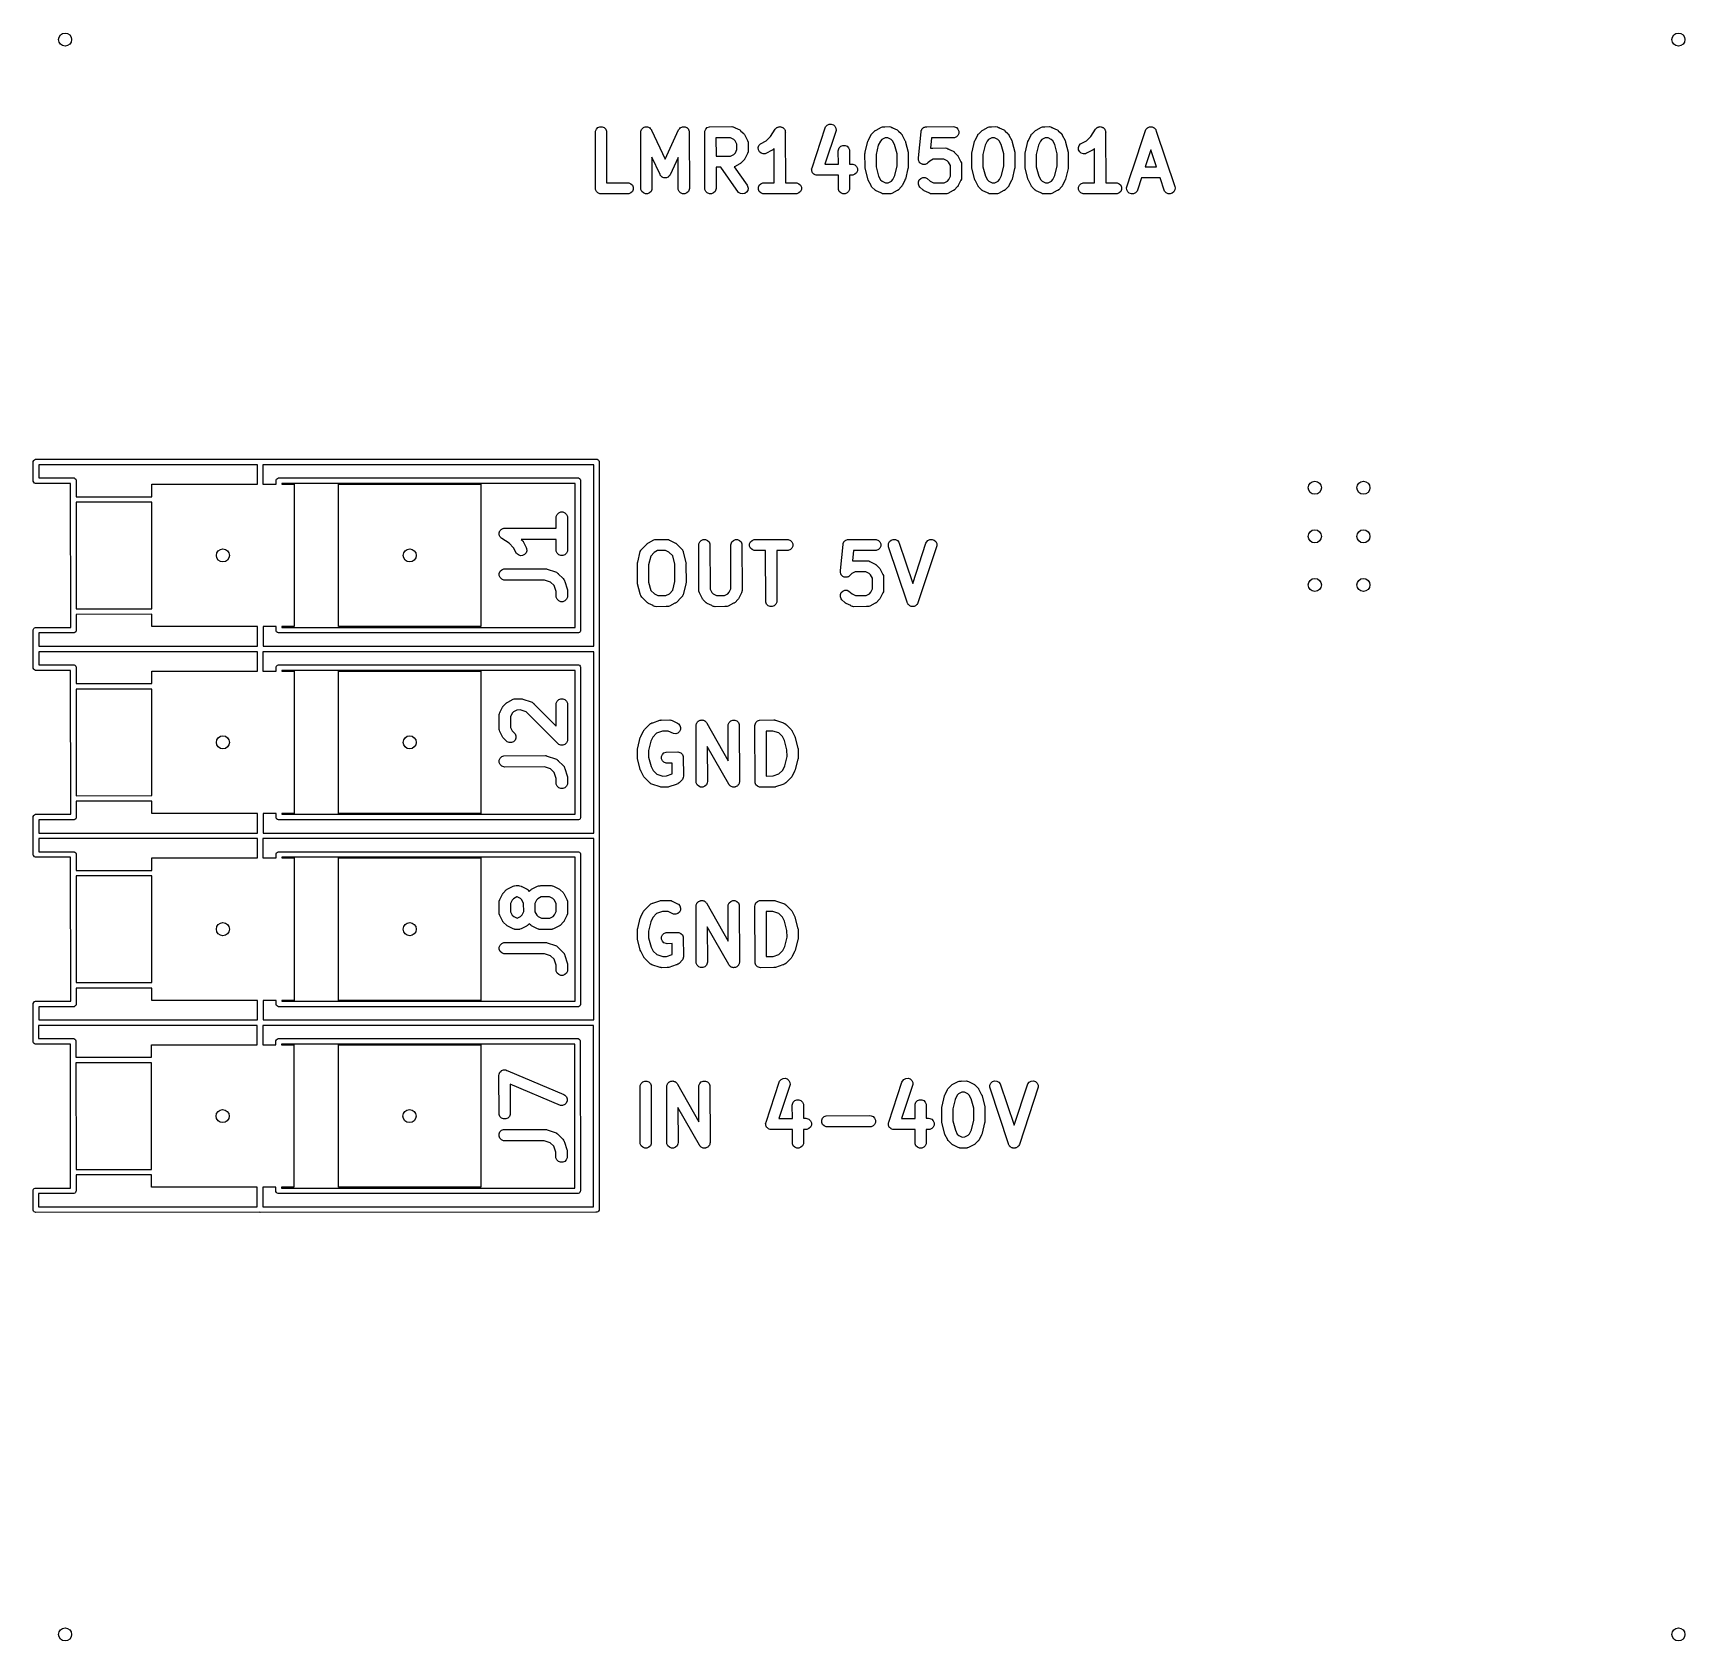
# Model space of a CAD drawing. Extents: x 3.97 to 5.71, y -4.69 to -2.99.
import ezdxf

# ---------------------------------------------------------------- set-up
doc = ezdxf.new("R2010")
doc.units = 0
doc.header["$MEASUREMENT"] = 0
doc.layers.add('BLACK', color=7, linetype='CONTINUOUS')

msp = doc.modelspace()

# ---------------------------------------------------------------- linework, layer by layer
at = {"layer": 'BLACK', "linetype": 'CONTINUOUS'}
for p, q in [((4.5588, -3.0977), (4.5589, -3.0965)), ((4.5589, -3.1579), (4.5588, -3.0977)), ((4.5589, -3.0965), (4.5598, -3.0944)), ((4.5598, -3.0944), (4.5614, -3.0927)), ((4.5614, -3.0927), (4.5636, -3.0919)), ((4.5636, -3.0919), (4.5659, -3.0919)), ((4.5659, -3.0919), (4.568, -3.0927)), ((4.568, -3.0927), (4.5696, -3.0944)), ((4.5696, -3.0944), (4.5705, -3.0965)), ((4.5705, -3.0965), (4.5706, -3.1509)), ((4.6066, -3.0977), (4.6067, -3.0969)), ((4.6067, -3.1579), (4.6066, -3.0977)), ((4.6067, -3.0965), (4.6071, -3.0956)), ((4.6067, -3.0967), (4.6067, -3.0965)), ((4.6067, -3.0968), (4.6067, -3.0967)), ((4.6067, -3.0969), (4.6067, -3.0968)), ((4.6071, -3.0956), (4.6075, -3.0946)), ((4.6075, -3.0946), (4.6076, -3.0945)), ((4.6076, -3.0944), (4.6083, -3.0936)), ((4.6076, -3.0945), (4.6076, -3.0944)), ((4.6083, -3.0936), (4.609, -3.0929)), ((4.609, -3.0929), (4.6092, -3.0928)), ((4.6092, -3.0928), (4.6093, -3.0927)), ((4.6093, -3.0927), (4.6102, -3.0923)), ((4.6102, -3.0923), (4.6111, -3.0919)), ((4.6111, -3.0919), (4.6113, -3.0919)), ((4.6113, -3.0919), (4.6114, -3.0919)), ((4.6114, -3.0919), (4.6124, -3.0919)), ((4.6124, -3.0919), (4.6134, -3.0918)), ((4.6134, -3.0918), (4.6136, -3.0919)), ((4.6136, -3.0919), (4.6137, -3.0919)), ((4.6137, -3.0919), (4.6146, -3.0923)), ((4.6146, -3.0923), (4.6156, -3.0926)), ((4.6156, -3.0926), (4.6157, -3.0927)), ((4.6157, -3.0927), (4.6158, -3.0927)), ((4.6158, -3.0927), (4.6165, -3.0935)), ((4.6165, -3.0935), (4.6173, -3.0942)), ((4.6173, -3.0942), (4.6173, -3.0943)), ((4.6173, -3.0943), (4.6174, -3.0944)), ((4.6174, -3.0944), (4.6178, -3.0953)), ((4.6178, -3.0953), (4.6322, -3.126)), ((4.6322, -3.126), (4.6465, -3.0952)), ((4.6465, -3.0952), (4.6469, -3.0945)), ((4.6469, -3.0945), (4.647, -3.0944)), ((4.647, -3.0943), (4.6471, -3.0942)), ((4.647, -3.0944), (4.647, -3.0943)), ((4.6471, -3.0942), (4.6479, -3.0935)), ((4.6479, -3.0935), (4.6486, -3.0927)), ((4.6486, -3.0927), (4.6487, -3.0927)), ((4.6487, -3.0927), (4.6488, -3.0926)), ((4.6488, -3.0926), (4.6498, -3.0923)), ((4.6498, -3.0923), (4.6507, -3.0919)), ((4.6507, -3.0919), (4.6509, -3.0919)), ((4.6509, -3.0919), (4.651, -3.0918)), ((4.651, -3.0918), (4.652, -3.0919)), ((4.652, -3.0919), (4.6531, -3.0919)), ((4.6531, -3.0919), (4.6532, -3.0919)), ((4.6532, -3.0919), (4.6533, -3.0919)), ((4.6533, -3.0919), (4.6542, -3.0923)), ((4.6542, -3.0923), (4.6552, -3.0927)), ((4.6552, -3.0927), (4.6553, -3.0928)), ((4.6553, -3.0928), (4.6554, -3.0929)), ((4.6554, -3.0929), (4.6561, -3.0936)), ((4.6561, -3.0936), (4.6568, -3.0944)), ((4.6568, -3.0944), (4.6569, -3.0945)), ((4.6569, -3.0945), (4.657, -3.0946)), ((4.657, -3.0946), (4.6573, -3.0956)), ((4.6573, -3.0956), (4.6577, -3.0965)), ((4.6577, -3.0965), (4.6577, -3.0966)), ((4.6577, -3.0966), (4.6577, -3.0968)), ((4.6577, -3.0968), (4.6577, -3.0977)), ((4.6577, -3.0977), (4.6578, -3.1567)), ((4.6741, -3.0977), (4.6742, -3.0965)), ((4.6742, -3.1579), (4.6741, -3.0977)), ((4.6742, -3.0965), (4.6751, -3.0944)), ((4.6751, -3.0944), (4.6767, -3.0927)), ((4.6767, -3.0927), (4.6789, -3.0919)), ((4.6789, -3.0919), (4.7025, -3.0917)), ((4.7025, -3.0917), (4.7037, -3.0919)), ((4.7037, -3.0919), (4.7039, -3.0919)), ((4.7039, -3.0919), (4.7041, -3.092)), ((4.7041, -3.092), (4.7052, -3.0925)), ((4.7052, -3.0925), (4.7058, -3.0927)), ((4.7058, -3.0927), (4.7059, -3.0928)), ((4.7059, -3.0928), (4.7108, -3.0952)), ((4.7108, -3.0952), (4.7113, -3.0955)), ((4.7113, -3.0955), (4.7114, -3.0956)), ((4.7114, -3.0956), (4.7115, -3.0956)), ((4.7115, -3.0956), (4.7118, -3.0958)), ((4.7118, -3.0958), (4.7122, -3.0963)), ((4.7122, -3.0963), (4.7151, -3.0991)), ((4.7433, -3.102), (4.7482, -3.0944)), ((4.7482, -3.0944), (4.749, -3.0935)), ((4.7482, -3.0944), (4.7482, -3.0944)), ((4.7482, -3.0944), (4.7482, -3.0944)), ((4.7482, -3.0944), (4.7482, -3.0944)), ((4.749, -3.0935), (4.7494, -3.0932)), ((4.7494, -3.0932), (4.7499, -3.0927)), ((4.7499, -3.0927), (4.7504, -3.0925)), ((4.7504, -3.0925), (4.7509, -3.0922)), ((4.7509, -3.0922), (4.7514, -3.0921)), ((4.7514, -3.0921), (4.752, -3.0919)), ((4.752, -3.0919), (4.7526, -3.0919)), ((4.7526, -3.0919), (4.7531, -3.0917)), ((4.7531, -3.0917), (4.7537, -3.0919)), ((4.7537, -3.0919), (4.7543, -3.0919)), ((4.7543, -3.0919), (4.7548, -3.0921)), ((4.7548, -3.0921), (4.7554, -3.0922)), ((4.7554, -3.0922), (4.7559, -3.0925)), ((4.7559, -3.0925), (4.7564, -3.0927)), ((4.7564, -3.0927), (4.7568, -3.0931)), ((4.7568, -3.0931), (4.7573, -3.0935)), ((4.7573, -3.0935), (4.7576, -3.094)), ((4.7576, -3.094), (4.758, -3.0944)), ((4.758, -3.0944), (4.7583, -3.0949)), ((4.7583, -3.0949), (4.7586, -3.0954)), ((4.7586, -3.0954), (4.7587, -3.096)), ((4.7587, -3.096), (4.7589, -3.0965)), ((4.7589, -3.0965), (4.7589, -3.0971)), ((4.7589, -3.0971), (4.759, -3.0976)), ((4.759, -3.0976), (4.7589, -3.0982)), ((4.7589, -3.0982), (4.759, -3.1508)), ((4.7871, -3.135), (4.801, -3.093)), ((4.8124, -3.0956), (4.8007, -3.1312)), ((4.801, -3.093), (4.8014, -3.0919)), ((4.8014, -3.0919), (4.8029, -3.0902)), ((4.8029, -3.0902), (4.805, -3.0891)), ((4.805, -3.0891), (4.8073, -3.089)), ((4.8073, -3.089), (4.8095, -3.0897)), ((4.8095, -3.0897), (4.8112, -3.0912)), ((4.8112, -3.0912), (4.8123, -3.0933)), ((4.8123, -3.0933), (4.8124, -3.0956)), ((4.8502, -3.0992), (4.853, -3.0963)), ((4.853, -3.0963), (4.8535, -3.0959)), ((4.8535, -3.0959), (4.8536, -3.0958)), ((4.8536, -3.0958), (4.8537, -3.0957)), ((4.8537, -3.0957), (4.8539, -3.0956)), ((4.8539, -3.0956), (4.8546, -3.0953)), ((4.8546, -3.0953), (4.8602, -3.0924)), ((4.8602, -3.0924), (4.8613, -3.092)), ((4.8613, -3.092), (4.8615, -3.0919)), ((4.8615, -3.0919), (4.8617, -3.0919)), ((4.8617, -3.0919), (4.8629, -3.0918)), ((4.8629, -3.0918), (4.8636, -3.0918)), ((4.8636, -3.0918), (4.8637, -3.0918)), ((4.8637, -3.0918), (4.8684, -3.0917)), ((4.8684, -3.0917), (4.8696, -3.0919)), ((4.8696, -3.0919), (4.8698, -3.0919)), ((4.8698, -3.0919), (4.87, -3.092)), ((4.87, -3.092), (4.8711, -3.0925)), ((4.8711, -3.0925), (4.8717, -3.0927)), ((4.8717, -3.0927), (4.8718, -3.0928)), ((4.8718, -3.0928), (4.8767, -3.0952)), ((4.8767, -3.0952), (4.8772, -3.0955)), ((4.8772, -3.0955), (4.8773, -3.0956)), ((4.8773, -3.0956), (4.8774, -3.0956)), ((4.8774, -3.0956), (4.8777, -3.0958)), ((4.8777, -3.0958), (4.8781, -3.0963)), ((4.8781, -3.0963), (4.881, -3.0991)), ((4.8993, -3.1244), (4.9019, -3.0971)), ((4.9019, -3.0971), (4.902, -3.0966)), ((4.902, -3.0965), (4.9021, -3.0964)), ((4.902, -3.0966), (4.902, -3.0965)), ((4.9021, -3.0964), (4.9022, -3.0959)), ((4.9022, -3.0959), (4.9026, -3.0952)), ((4.9026, -3.0952), (4.9029, -3.0944)), ((4.9029, -3.0944), (4.9031, -3.0942)), ((4.9031, -3.0942), (4.9032, -3.0939)), ((4.9032, -3.0939), (4.9039, -3.0934)), ((4.9039, -3.0934), (4.9045, -3.0927)), ((4.9045, -3.0927), (4.9048, -3.0926)), ((4.9048, -3.0926), (4.905, -3.0924)), ((4.905, -3.0924), (4.9059, -3.0922)), ((4.9059, -3.0922), (4.9067, -3.0919)), ((4.9067, -3.0919), (4.907, -3.0919)), ((4.907, -3.0919), (4.9072, -3.0918)), ((4.9072, -3.0918), (4.908, -3.0919)), ((4.908, -3.0919), (4.9359, -3.0917)), ((4.9359, -3.0917), (4.9371, -3.0919)), ((4.9371, -3.0919), (4.9392, -3.0927)), ((4.9392, -3.0927), (4.9408, -3.0944)), ((4.9408, -3.0944), (4.9417, -3.0965)), ((4.9417, -3.0965), (4.9417, -3.0988)), ((4.9627, -3.0992), (4.9655, -3.0963)), ((4.9655, -3.0963), (4.966, -3.0959)), ((4.966, -3.0959), (4.9661, -3.0958)), ((4.9661, -3.0958), (4.9662, -3.0957)), ((4.9662, -3.0957), (4.9664, -3.0956)), ((4.9664, -3.0956), (4.967, -3.0953)), ((4.967, -3.0953), (4.9727, -3.0924)), ((4.9727, -3.0924), (4.9737, -3.092)), ((4.9737, -3.092), (4.9739, -3.0919)), ((4.9739, -3.0919), (4.9741, -3.0919)), ((4.9741, -3.0919), (4.9754, -3.0918)), ((4.9754, -3.0918), (4.976, -3.0918)), ((4.976, -3.0918), (4.9761, -3.0918)), ((4.9761, -3.0918), (4.9809, -3.0917)), ((4.9809, -3.0917), (4.9821, -3.0919)), ((4.9821, -3.0919), (4.9823, -3.0919)), ((4.9823, -3.0919), (4.9825, -3.092)), ((4.9825, -3.092), (4.9836, -3.0925)), ((4.9836, -3.0925), (4.9842, -3.0927)), ((4.9842, -3.0927), (4.9843, -3.0928)), ((4.9843, -3.0928), (4.9892, -3.0952)), ((4.9892, -3.0952), (4.9897, -3.0955)), ((4.9897, -3.0955), (4.9898, -3.0956)), ((4.9898, -3.0956), (4.9899, -3.0956)), ((4.9899, -3.0956), (4.9902, -3.0958)), ((4.9902, -3.0958), (4.9906, -3.0963)), ((4.9906, -3.0963), (4.9935, -3.0991)), ((5.0189, -3.0992), (5.0217, -3.0963)), ((5.0217, -3.0963), (5.0222, -3.0959)), ((5.0222, -3.0959), (5.0223, -3.0958)), ((5.0223, -3.0958), (5.0224, -3.0957)), ((5.0224, -3.0957), (5.0226, -3.0956)), ((5.0226, -3.0956), (5.0233, -3.0953)), ((5.0233, -3.0953), (5.0289, -3.0924)), ((5.0289, -3.0924), (5.03, -3.092)), ((5.03, -3.092), (5.0302, -3.0919)), ((5.0302, -3.0919), (5.0304, -3.0919)), ((5.0304, -3.0919), (5.0316, -3.0918)), ((5.0316, -3.0918), (5.0323, -3.0918)), ((5.0323, -3.0918), (5.0324, -3.0918)), ((5.0324, -3.0918), (5.0372, -3.0917)), ((5.0372, -3.0917), (5.0383, -3.0919)), ((5.0383, -3.0919), (5.0385, -3.0919)), ((5.0385, -3.0919), (5.0387, -3.092)), ((5.0387, -3.092), (5.0398, -3.0925)), ((5.0398, -3.0925), (5.0404, -3.0927)), ((5.0404, -3.0927), (5.0405, -3.0928)), ((5.0405, -3.0928), (5.0454, -3.0952)), ((5.0454, -3.0952), (5.0459, -3.0955)), ((5.0459, -3.0955), (5.0461, -3.0956)), ((5.0461, -3.0956), (5.0462, -3.0956)), ((5.0462, -3.0956), (5.0464, -3.0958)), ((5.0464, -3.0958), (5.0468, -3.0963)), ((5.0468, -3.0963), (5.0498, -3.0991)), ((5.0807, -3.102), (5.0857, -3.0944)), ((5.0857, -3.0944), (5.0864, -3.0935)), ((5.0857, -3.0944), (5.0857, -3.0944)), ((5.0857, -3.0944), (5.0857, -3.0944)), ((5.0857, -3.0944), (5.0857, -3.0944)), ((5.0864, -3.0935), (5.0869, -3.0932)), ((5.0869, -3.0932), (5.0873, -3.0927)), ((5.0873, -3.0927), (5.0878, -3.0925)), ((5.0878, -3.0925), (5.0883, -3.0922)), ((5.0883, -3.0922), (5.0889, -3.0921)), ((5.0889, -3.0921), (5.0894, -3.0919)), ((5.0894, -3.0919), (5.09, -3.0919)), ((5.09, -3.0919), (5.0906, -3.0917)), ((5.0906, -3.0917), (5.0912, -3.0919)), ((5.0912, -3.0919), (5.0917, -3.0919)), ((5.0917, -3.0919), (5.0923, -3.0921)), ((5.0923, -3.0921), (5.0929, -3.0922)), ((5.0929, -3.0922), (5.0933, -3.0925)), ((5.0933, -3.0925), (5.0939, -3.0927)), ((5.0939, -3.0927), (5.0943, -3.0931)), ((5.0943, -3.0931), (5.0948, -3.0935)), ((5.0948, -3.0935), (5.0951, -3.094)), ((5.0951, -3.094), (5.0955, -3.0944)), ((5.0955, -3.0944), (5.0957, -3.0949)), ((5.0957, -3.0949), (5.096, -3.0954)), ((5.096, -3.0954), (5.0962, -3.096)), ((5.0962, -3.096), (5.0964, -3.0965)), ((5.0964, -3.0965), (5.0964, -3.0971)), ((5.0964, -3.0971), (5.0965, -3.0976)), ((5.0965, -3.0976), (5.0964, -3.0982)), ((5.0964, -3.0982), (5.0965, -3.1508)), ((5.1244, -3.1382), (5.1384, -3.0958)), ((5.1384, -3.0958), (5.1389, -3.0947)), ((5.1389, -3.0947), (5.1392, -3.0944)), ((5.1392, -3.0944), (5.1394, -3.094)), ((5.1394, -3.094), (5.1399, -3.0935)), ((5.1399, -3.0935), (5.1404, -3.093)), ((5.1404, -3.093), (5.1408, -3.0928)), ((5.1408, -3.0928), (5.1411, -3.0925)), ((5.1411, -3.0925), (5.1418, -3.0923)), ((5.1418, -3.0923), (5.1425, -3.092)), ((5.1425, -3.092), (5.1429, -3.0919)), ((5.1429, -3.0919), (5.1433, -3.0918)), ((5.1433, -3.0918), (5.144, -3.0918)), ((5.144, -3.0918), (5.1448, -3.0918)), ((5.1448, -3.0918), (5.1452, -3.0919)), ((5.1452, -3.0919), (5.1456, -3.092)), ((5.1456, -3.092), (5.1462, -3.0923)), ((5.1462, -3.0923), (5.147, -3.0925)), ((5.147, -3.0925), (5.1473, -3.0928)), ((5.1473, -3.0928), (5.1476, -3.093)), ((5.1476, -3.093), (5.1481, -3.0935)), ((5.1481, -3.0935), (5.1487, -3.094)), ((5.1487, -3.094), (5.1489, -3.0944)), ((5.1489, -3.0944), (5.1492, -3.0947)), ((5.1492, -3.0947), (5.1494, -3.0954)), ((5.1494, -3.0954), (5.1497, -3.0961)), ((5.1497, -3.0961), (5.1498, -3.0965)), ((5.1498, -3.0965), (5.1693, -3.1548)), ((4.6858, -3.1035), (4.6859, -3.1228)), ((4.701, -3.1035), (4.6858, -3.1035)), ((4.7045, -3.1052), (4.701, -3.1035)), ((4.706, -3.1066), (4.7045, -3.1052)), ((4.7079, -3.1102), (4.706, -3.1066)), ((4.7063, -3.1193), (4.7079, -3.1158)), ((4.7079, -3.1158), (4.7079, -3.1102)), ((4.7151, -3.0991), (4.7155, -3.0996)), ((4.7155, -3.0996), (4.7156, -3.0997)), ((4.7156, -3.0997), (4.7157, -3.0998)), ((4.7157, -3.0998), (4.7159, -3.1)), ((4.7159, -3.1), (4.7161, -3.1006)), ((4.7161, -3.1006), (4.7191, -3.1063)), ((4.7191, -3.1063), (4.7195, -3.1073)), ((4.7195, -3.1073), (4.7195, -3.1076)), ((4.7195, -3.1076), (4.7196, -3.1077)), ((4.7196, -3.1077), (4.7196, -3.1089)), ((4.7196, -3.1089), (4.7196, -3.1096)), ((4.7196, -3.1096), (4.7196, -3.1098)), ((4.7196, -3.1098), (4.7197, -3.1173)), ((4.7304, -3.1138), (4.7311, -3.1116)), ((4.7306, -3.1161), (4.7304, -3.1138)), ((4.7311, -3.1116), (4.7326, -3.1099)), ((4.7326, -3.1099), (4.7386, -3.1068)), ((4.7386, -3.1068), (4.7433, -3.102)), ((4.7473, -3.1147), (4.7461, -3.1159)), ((4.7473, -3.1509), (4.7473, -3.1147)), ((4.8148, -3.1162), (4.8157, -3.1141)), ((4.8157, -3.1141), (4.8173, -3.1124)), ((4.8173, -3.1124), (4.8195, -3.1115)), ((4.8195, -3.1115), (4.8218, -3.1115)), ((4.8218, -3.1115), (4.8239, -3.1124)), ((4.8239, -3.1124), (4.8255, -3.1141)), ((4.8255, -3.1141), (4.8264, -3.1162)), ((4.8432, -3.1184), (4.8458, -3.1075)), ((4.8458, -3.1075), (4.8459, -3.1074)), ((4.8459, -3.1072), (4.8462, -3.1064)), ((4.8459, -3.1073), (4.8459, -3.1072)), ((4.8459, -3.1074), (4.8459, -3.1073)), ((4.8462, -3.1064), (4.8465, -3.106)), ((4.8465, -3.106), (4.8491, -3.1006)), ((4.8491, -3.1006), (4.8494, -3.1001)), ((4.8494, -3.1001), (4.8495, -3.1)), ((4.8495, -3.1), (4.8496, -3.0999)), ((4.8496, -3.0999), (4.8497, -3.0997)), ((4.8497, -3.0997), (4.8502, -3.0992)), ((4.8569, -3.1113), (4.8546, -3.1212)), ((4.8591, -3.1069), (4.8569, -3.1113)), ((4.8605, -3.1054), (4.8591, -3.1069)), ((4.8641, -3.1035), (4.8605, -3.1054)), ((4.8669, -3.1035), (4.8641, -3.1035)), ((4.8704, -3.1052), (4.8669, -3.1035)), ((4.872, -3.1066), (4.8704, -3.1052)), ((4.874, -3.1106), (4.872, -3.1066)), ((4.8766, -3.1205), (4.874, -3.1106)), ((4.881, -3.0991), (4.8814, -3.0996)), ((4.8814, -3.0996), (4.8815, -3.0997)), ((4.8815, -3.0997), (4.8816, -3.0998)), ((4.8816, -3.0998), (4.8818, -3.1)), ((4.8818, -3.1), (4.8821, -3.1006)), ((4.8821, -3.1006), (4.885, -3.1063)), ((4.885, -3.1063), (4.885, -3.1063)), ((4.885, -3.1063), (4.885, -3.1064)), ((4.885, -3.1064), (4.8851, -3.1065)), ((4.8851, -3.1065), (4.8854, -3.1073)), ((4.8854, -3.1073), (4.8854, -3.1079)), ((4.8854, -3.1079), (4.8882, -3.1187)), ((4.9131, -3.1035), (4.912, -3.1144)), ((4.912, -3.1144), (4.9121, -3.1144)), ((4.9121, -3.1144), (4.9123, -3.1144)), ((4.9123, -3.1144), (4.9133, -3.1143)), ((4.9371, -3.1034), (4.9131, -3.1035)), ((4.9133, -3.1143), (4.9142, -3.1143)), ((4.9142, -3.1143), (4.9143, -3.1143)), ((4.9143, -3.1143), (4.9275, -3.1142)), ((4.9275, -3.1142), (4.9286, -3.1144)), ((4.9286, -3.1144), (4.9288, -3.1144)), ((4.9288, -3.1144), (4.9291, -3.1145)), ((4.9291, -3.1145), (4.9301, -3.115)), ((4.9301, -3.115), (4.9308, -3.1152)), ((4.9308, -3.1152), (4.9309, -3.1153)), ((4.9309, -3.1153), (4.9358, -3.1177)), ((4.9392, -3.1026), (4.9371, -3.1034)), ((4.9408, -3.1009), (4.9392, -3.1026)), ((4.9417, -3.0988), (4.9408, -3.1009)), ((4.9557, -3.1184), (4.9583, -3.1075)), ((4.9583, -3.1075), (4.9584, -3.1074)), ((4.9584, -3.1072), (4.9587, -3.1064)), ((4.9584, -3.1073), (4.9584, -3.1072)), ((4.9584, -3.1074), (4.9584, -3.1073)), ((4.9587, -3.1064), (4.959, -3.106)), ((4.959, -3.106), (4.9616, -3.1006)), ((4.9616, -3.1006), (4.9619, -3.1001)), ((4.9619, -3.1001), (4.962, -3.1)), ((4.962, -3.0999), (4.9622, -3.0997)), ((4.962, -3.1), (4.962, -3.0999)), ((4.9622, -3.0997), (4.9627, -3.0992)), ((4.9694, -3.1113), (4.967, -3.1212)), ((4.9716, -3.1069), (4.9694, -3.1113)), ((4.973, -3.1054), (4.9716, -3.1069)), ((4.9766, -3.1035), (4.973, -3.1054)), ((4.9794, -3.1035), (4.9766, -3.1035)), ((4.9829, -3.1052), (4.9794, -3.1035)), ((4.9844, -3.1066), (4.9829, -3.1052)), ((4.9865, -3.1106), (4.9844, -3.1066)), ((4.9891, -3.1205), (4.9865, -3.1106)), ((4.9935, -3.0991), (4.9939, -3.0996)), ((4.9939, -3.0996), (4.994, -3.0997)), ((4.994, -3.0997), (4.9941, -3.0998)), ((4.9941, -3.0998), (4.9943, -3.1)), ((4.9943, -3.1), (4.9945, -3.1006)), ((4.9945, -3.1006), (4.9975, -3.1063)), ((4.9975, -3.1063), (4.9975, -3.1063)), ((4.9975, -3.1063), (4.9975, -3.1064)), ((4.9975, -3.1064), (4.9975, -3.1065)), ((4.9975, -3.1065), (4.9979, -3.1073)), ((4.9979, -3.1073), (4.9979, -3.1079)), ((4.9979, -3.1079), (5.0007, -3.1187)), ((5.0119, -3.1184), (5.0146, -3.1075)), ((5.0146, -3.1072), (5.015, -3.1064)), ((5.0146, -3.1073), (5.0146, -3.1072)), ((5.0146, -3.1074), (5.0146, -3.1073)), ((5.0146, -3.1075), (5.0146, -3.1074)), ((5.015, -3.1064), (5.0153, -3.106)), ((5.0153, -3.106), (5.0178, -3.1006)), ((5.0178, -3.1006), (5.0181, -3.1001)), ((5.0181, -3.1001), (5.0182, -3.1)), ((5.0182, -3.1), (5.0183, -3.0999)), ((5.0183, -3.0999), (5.0184, -3.0997)), ((5.0184, -3.0997), (5.0189, -3.0992)), ((5.0257, -3.1113), (5.0233, -3.1212)), ((5.0278, -3.1069), (5.0257, -3.1113)), ((5.0293, -3.1054), (5.0278, -3.1069)), ((5.0328, -3.1035), (5.0293, -3.1054)), ((5.0357, -3.1035), (5.0328, -3.1035)), ((5.0392, -3.1052), (5.0357, -3.1035)), ((5.0407, -3.1066), (5.0392, -3.1052)), ((5.0428, -3.1106), (5.0407, -3.1066)), ((5.0453, -3.1205), (5.0428, -3.1106)), ((5.0498, -3.0991), (5.0501, -3.0996)), ((5.0501, -3.0996), (5.0503, -3.0997)), ((5.0503, -3.0997), (5.0503, -3.0998)), ((5.0503, -3.0998), (5.0505, -3.1)), ((5.0505, -3.1), (5.0508, -3.1006)), ((5.0508, -3.1006), (5.0537, -3.1063)), ((5.0537, -3.1063), (5.0537, -3.1063)), ((5.0537, -3.1063), (5.0538, -3.1064)), ((5.0538, -3.1064), (5.0538, -3.1065)), ((5.0538, -3.1065), (5.0541, -3.1073)), ((5.0541, -3.1073), (5.0541, -3.1079)), ((5.0541, -3.1079), (5.057, -3.1187)), ((5.0679, -3.1138), (5.0686, -3.1116)), ((5.068, -3.1161), (5.0679, -3.1138)), ((5.0686, -3.1116), (5.0701, -3.1099)), ((5.0701, -3.1099), (5.0761, -3.1068)), ((5.0761, -3.1068), (5.0807, -3.102)), ((5.0847, -3.1147), (5.0835, -3.1159)), ((5.0848, -3.1509), (5.0847, -3.1147)), ((4.6269, -3.1421), (4.6184, -3.124)), ((4.6184, -3.124), (4.6184, -3.1567)), ((4.646, -3.1241), (4.6376, -3.1423)), ((4.6461, -3.1579), (4.646, -3.1241)), ((4.6859, -3.1228), (4.6938, -3.1227)), ((4.6938, -3.1227), (4.694, -3.1227)), ((4.694, -3.1227), (4.6942, -3.1227)), ((4.6942, -3.1227), (4.7013, -3.1227)), ((4.7013, -3.1227), (4.7048, -3.1209)), ((4.7048, -3.1209), (4.7063, -3.1193)), ((4.7108, -3.131), (4.7052, -3.1339)), ((4.7114, -3.1307), (4.7108, -3.131)), ((4.7117, -3.1305), (4.7114, -3.1307)), ((4.7118, -3.1304), (4.7117, -3.1305)), ((4.7119, -3.1303), (4.7118, -3.1304)), ((4.7123, -3.1299), (4.7119, -3.1303)), ((4.7152, -3.127), (4.7123, -3.1299)), ((4.7156, -3.1266), (4.7152, -3.127)), ((4.7158, -3.1263), (4.7156, -3.1266)), ((4.7159, -3.1262), (4.7158, -3.1263)), ((4.7162, -3.1256), (4.7159, -3.1261)), ((4.7159, -3.1261), (4.7159, -3.1262)), ((4.7186, -3.1207), (4.7162, -3.1256)), ((4.7187, -3.1206), (4.7186, -3.1207)), ((4.7189, -3.12), (4.7187, -3.1206)), ((4.7195, -3.1189), (4.7189, -3.12)), ((4.7196, -3.1185), (4.7195, -3.1187)), ((4.7195, -3.1187), (4.7195, -3.1189)), ((4.7197, -3.1173), (4.7196, -3.1185)), ((4.7316, -3.1181), (4.7306, -3.1161)), ((4.7333, -3.1197), (4.7316, -3.1181)), ((4.7355, -3.1204), (4.7333, -3.1197)), ((4.7378, -3.1202), (4.7355, -3.1204)), ((4.7389, -3.1198), (4.7378, -3.1202)), ((4.7445, -3.1169), (4.7389, -3.1198)), ((4.7452, -3.1166), (4.7445, -3.1169)), ((4.7454, -3.1164), (4.7452, -3.1166)), ((4.7455, -3.1164), (4.7454, -3.1164)), ((4.7456, -3.1163), (4.7455, -3.1164)), ((4.7461, -3.1159), (4.7456, -3.1163)), ((4.8007, -3.1312), (4.8148, -3.1312)), ((4.8147, -3.1173), (4.8148, -3.1162)), ((4.8148, -3.1312), (4.8147, -3.1173)), ((4.8264, -3.1162), (4.8265, -3.1311)), ((4.8265, -3.1311), (4.8291, -3.1311)), ((4.8291, -3.1311), (4.8302, -3.1312)), ((4.8302, -3.1312), (4.8323, -3.1321)), ((4.8323, -3.1321), (4.834, -3.1337)), ((4.8428, -3.1201), (4.8429, -3.1199)), ((4.8429, -3.1339), (4.8428, -3.1201)), ((4.8429, -3.1197), (4.843, -3.119)), ((4.8429, -3.1199), (4.8429, -3.1197)), ((4.8429, -3.1199), (4.8429, -3.1199)), ((4.843, -3.119), (4.8432, -3.1184)), ((4.8546, -3.1212), (4.8547, -3.1339)), ((4.8743, -3.143), (4.8767, -3.1331)), ((4.8767, -3.1331), (4.8766, -3.1205)), ((4.8882, -3.1187), (4.8883, -3.1189)), ((4.8883, -3.1189), (4.8883, -3.119)), ((4.8883, -3.119), (4.8883, -3.1191)), ((4.8883, -3.1191), (4.8884, -3.1199)), ((4.8884, -3.1199), (4.8883, -3.1205)), ((4.8883, -3.1205), (4.8884, -3.1342)), ((4.8991, -3.1263), (4.8992, -3.1254)), ((4.8992, -3.1266), (4.8991, -3.1263)), ((4.8992, -3.1246), (4.8993, -3.1244)), ((4.8992, -3.1254), (4.8992, -3.1246)), ((4.8992, -3.1269), (4.8992, -3.1266)), ((4.8995, -3.1277), (4.8992, -3.1269)), ((4.8998, -3.1285), (4.8995, -3.1277)), ((4.9, -3.1288), (4.8998, -3.1285)), ((4.9001, -3.1291), (4.9, -3.1288)), ((4.9007, -3.1297), (4.9001, -3.1291)), ((4.9012, -3.1303), (4.9007, -3.1297)), ((4.9015, -3.1305), (4.9012, -3.1303)), ((4.9017, -3.1307), (4.9015, -3.1305)), ((4.9025, -3.131), (4.9017, -3.1307)), ((4.9033, -3.1314), (4.9025, -3.131)), ((4.9036, -3.1315), (4.9033, -3.1314)), ((4.9038, -3.1316), (4.9036, -3.1315)), ((4.9047, -3.1316), (4.9038, -3.1316)), ((4.9056, -3.1317), (4.9047, -3.1316)), ((4.9058, -3.1316), (4.9056, -3.1317)), ((4.9061, -3.1316), (4.9058, -3.1316)), ((4.9069, -3.1312), (4.9061, -3.1316)), ((4.9078, -3.131), (4.9069, -3.1312)), ((4.908, -3.1308), (4.9078, -3.131)), ((4.9083, -3.1307), (4.908, -3.1308)), ((4.9092, -3.1299), (4.9083, -3.1307)), ((4.9112, -3.1279), (4.9092, -3.1299)), ((4.9147, -3.126), (4.9112, -3.1279)), ((4.926, -3.126), (4.9147, -3.126)), ((4.9295, -3.1277), (4.926, -3.126)), ((4.931, -3.1291), (4.9295, -3.1277)), ((4.9328, -3.1326), (4.931, -3.1291)), ((4.9329, -3.1439), (4.9328, -3.1326)), ((4.9358, -3.1177), (4.9363, -3.118)), ((4.9363, -3.118), (4.9364, -3.118)), ((4.9364, -3.118), (4.9365, -3.1181)), ((4.9365, -3.1181), (4.9367, -3.1183)), ((4.9367, -3.1183), (4.9371, -3.1188)), ((4.9371, -3.1188), (4.9401, -3.1216)), ((4.9401, -3.1216), (4.9405, -3.122)), ((4.9405, -3.122), (4.9406, -3.1222)), ((4.9406, -3.1222), (4.9407, -3.1223)), ((4.9407, -3.1223), (4.9408, -3.1225)), ((4.9408, -3.1225), (4.9411, -3.1231)), ((4.9411, -3.1231), (4.944, -3.1288)), ((4.944, -3.1288), (4.9444, -3.1298)), ((4.9444, -3.1298), (4.9445, -3.13)), ((4.9445, -3.13), (4.9445, -3.1302)), ((4.9445, -3.1302), (4.9445, -3.1313)), ((4.9445, -3.1313), (4.9446, -3.1321)), ((4.9446, -3.1321), (4.9445, -3.1323)), ((4.9445, -3.1323), (4.9446, -3.1455)), ((4.9553, -3.1199), (4.9554, -3.1197)), ((4.9553, -3.1201), (4.9554, -3.1199)), ((4.9554, -3.1199), (4.9553, -3.1199)), ((4.9554, -3.1339), (4.9553, -3.1201)), ((4.9554, -3.119), (4.9557, -3.1184)), ((4.9554, -3.1197), (4.9554, -3.119)), ((4.967, -3.1212), (4.9671, -3.1339)), ((4.9868, -3.143), (4.9892, -3.1331)), ((4.9892, -3.1331), (4.9891, -3.1205)), ((5.0007, -3.1187), (5.0007, -3.1189)), ((5.0007, -3.1189), (5.0008, -3.119)), ((5.0008, -3.119), (5.0008, -3.1191)), ((5.0008, -3.1191), (5.0009, -3.1199)), ((5.0009, -3.1199), (5.0008, -3.1205)), ((5.0008, -3.1205), (5.0009, -3.1342)), ((5.0116, -3.1197), (5.0117, -3.119)), ((5.0116, -3.1199), (5.0116, -3.1197)), ((5.0116, -3.1201), (5.0116, -3.1199)), ((5.0116, -3.1199), (5.0116, -3.1199)), ((5.0117, -3.1339), (5.0116, -3.1201)), ((5.0117, -3.119), (5.0119, -3.1184)), ((5.0233, -3.1212), (5.0234, -3.1339)), ((5.043, -3.143), (5.0454, -3.1331)), ((5.0454, -3.1331), (5.0453, -3.1205)), ((5.057, -3.1187), (5.057, -3.1189)), ((5.057, -3.1189), (5.057, -3.119)), ((5.057, -3.119), (5.057, -3.1191)), ((5.057, -3.1191), (5.0571, -3.1199)), ((5.0571, -3.1199), (5.057, -3.1205)), ((5.057, -3.1205), (5.0571, -3.1342)), ((5.0691, -3.1181), (5.068, -3.1161)), ((5.0708, -3.1197), (5.0691, -3.1181)), ((5.073, -3.1204), (5.0708, -3.1197)), ((5.0753, -3.1202), (5.073, -3.1204)), ((5.0764, -3.1198), (5.0753, -3.1202)), ((5.082, -3.1169), (5.0764, -3.1198)), ((5.0826, -3.1166), (5.082, -3.1169)), ((5.0829, -3.1164), (5.0826, -3.1166)), ((5.083, -3.1164), (5.0829, -3.1164)), ((5.0831, -3.1163), (5.083, -3.1164)), ((5.0835, -3.1159), (5.0831, -3.1163)), ((5.144, -3.1161), (5.1381, -3.134)), ((5.15, -3.134), (5.144, -3.1161)), ((4.6272, -3.1429), (4.6269, -3.1421)), ((4.6273, -3.1431), (4.6272, -3.1429)), ((4.6275, -3.1433), (4.6273, -3.1431)), ((4.6281, -3.1439), (4.6275, -3.1433)), ((4.6287, -3.1446), (4.6281, -3.1439)), ((4.629, -3.1447), (4.6287, -3.1446)), ((4.6292, -3.1449), (4.629, -3.1447)), ((4.63, -3.1452), (4.6292, -3.1449)), ((4.6308, -3.1456), (4.63, -3.1452)), ((4.6311, -3.1456), (4.6308, -3.1456)), ((4.6313, -3.1457), (4.6311, -3.1456)), ((4.6322, -3.1456), (4.6313, -3.1457)), ((4.6331, -3.1457), (4.6322, -3.1456)), ((4.6334, -3.1456), (4.6331, -3.1457)), ((4.6336, -3.1456), (4.6334, -3.1456)), ((4.6344, -3.1452), (4.6336, -3.1456)), ((4.6353, -3.1449), (4.6344, -3.1452)), ((4.6355, -3.1447), (4.6353, -3.1449)), ((4.6357, -3.1446), (4.6355, -3.1447)), ((4.6363, -3.1439), (4.6357, -3.1446)), ((4.637, -3.1433), (4.6363, -3.1439)), ((4.6372, -3.143), (4.637, -3.1433)), ((4.6373, -3.1429), (4.6372, -3.143)), ((4.6376, -3.1423), (4.6373, -3.1428)), ((4.6373, -3.1428), (4.6373, -3.1429)), ((4.691, -3.1344), (4.6859, -3.1345)), ((4.6859, -3.1345), (4.6859, -3.1567)), ((4.7097, -3.161), (4.691, -3.1344)), ((4.7052, -3.1339), (4.705, -3.1339)), ((4.705, -3.1339), (4.7186, -3.1533)), ((4.7866, -3.1363), (4.7867, -3.1361)), ((4.7867, -3.1372), (4.7866, -3.1363)), ((4.7867, -3.1359), (4.7871, -3.135)), ((4.7867, -3.1361), (4.7867, -3.1359)), ((4.7867, -3.1382), (4.7867, -3.1372)), ((4.7868, -3.1384), (4.7867, -3.1382)), ((4.7868, -3.1386), (4.7868, -3.1384)), ((4.7872, -3.1394), (4.7868, -3.1386)), ((4.7876, -3.1403), (4.7872, -3.1394)), ((4.7877, -3.1405), (4.7876, -3.1403)), ((4.7878, -3.1406), (4.7877, -3.1405)), ((4.7886, -3.1413), (4.7878, -3.1406)), ((4.7892, -3.1419), (4.7886, -3.1413)), ((4.7894, -3.142), (4.7892, -3.1419)), ((4.7896, -3.1422), (4.7894, -3.142)), ((4.7905, -3.1425), (4.7896, -3.1422)), ((4.7914, -3.1428), (4.7905, -3.1425)), ((4.7917, -3.1428), (4.7914, -3.1428)), ((4.7918, -3.1429), (4.7917, -3.1428)), ((4.7919, -3.1429), (4.7918, -3.1429)), ((4.7925, -3.1429), (4.7919, -3.1429)), ((4.8148, -3.1429), (4.7925, -3.1429)), ((4.8148, -3.1579), (4.8148, -3.1429)), ((4.8302, -3.1428), (4.8265, -3.1428)), ((4.8265, -3.1428), (4.8265, -3.1567)), ((4.8323, -3.1419), (4.8302, -3.1428)), ((4.834, -3.1403), (4.8323, -3.1419)), ((4.834, -3.1337), (4.8349, -3.1359)), ((4.8349, -3.1382), (4.834, -3.1403)), ((4.8349, -3.1359), (4.8349, -3.1382)), ((4.8429, -3.1345), (4.8429, -3.1339)), ((4.843, -3.1352), (4.8429, -3.1345)), ((4.843, -3.1354), (4.843, -3.1352)), ((4.843, -3.1356), (4.843, -3.1354)), ((4.843, -3.1354), (4.843, -3.1354)), ((4.8458, -3.1465), (4.843, -3.1356)), ((4.8459, -3.147), (4.8458, -3.1465)), ((4.8462, -3.1479), (4.8459, -3.147)), ((4.8462, -3.148), (4.8462, -3.1479)), ((4.8463, -3.1481), (4.8462, -3.148)), ((4.8462, -3.148), (4.8462, -3.148)), ((4.8492, -3.1537), (4.8463, -3.1481)), ((4.8547, -3.1339), (4.8572, -3.1437)), ((4.8572, -3.1437), (4.8593, -3.1477)), ((4.8593, -3.1477), (4.8608, -3.1492)), ((4.8608, -3.1492), (4.8643, -3.1509)), ((4.8672, -3.1508), (4.8707, -3.149)), ((4.8707, -3.149), (4.8722, -3.1475)), ((4.8722, -3.1475), (4.8743, -3.143)), ((4.8847, -3.1484), (4.8822, -3.1537)), ((4.885, -3.148), (4.8847, -3.1484)), ((4.8853, -3.1471), (4.885, -3.148)), ((4.8854, -3.147), (4.8853, -3.1471)), ((4.888, -3.1359), (4.8854, -3.1469)), ((4.8854, -3.1469), (4.8854, -3.147)), ((4.8854, -3.147), (4.8854, -3.147)), ((4.8883, -3.1354), (4.888, -3.1359)), ((4.8884, -3.1346), (4.8883, -3.1354)), ((4.8884, -3.1342), (4.8884, -3.1344)), ((4.8884, -3.1344), (4.8884, -3.1345)), ((4.8884, -3.1345), (4.8884, -3.1346)), ((4.8992, -3.1499), (4.9001, -3.1478)), ((4.8992, -3.1522), (4.8992, -3.1499)), ((4.9001, -3.1478), (4.9017, -3.1462)), ((4.9017, -3.1462), (4.9038, -3.1453)), ((4.9038, -3.1453), (4.9061, -3.1453)), ((4.9061, -3.1453), (4.9083, -3.1462)), ((4.9083, -3.1462), (4.9114, -3.1492)), ((4.9114, -3.1492), (4.915, -3.1509)), ((4.9262, -3.1508), (4.9298, -3.149)), ((4.9298, -3.149), (4.9312, -3.1475)), ((4.9312, -3.1475), (4.9329, -3.1439)), ((4.9436, -3.1488), (4.9412, -3.1537)), ((4.9437, -3.1487), (4.9436, -3.1488)), ((4.9439, -3.1481), (4.9437, -3.1487)), ((4.9444, -3.147), (4.9439, -3.1481)), ((4.9445, -3.1468), (4.9444, -3.147)), ((4.9446, -3.1455), (4.9445, -3.1466)), ((4.9445, -3.1466), (4.9445, -3.1468)), ((4.9553, -3.1345), (4.9554, -3.1339)), ((4.9554, -3.1352), (4.9553, -3.1345)), ((4.9554, -3.1354), (4.9554, -3.1352)), ((4.9555, -3.1354), (4.9554, -3.1354)), ((4.9555, -3.1356), (4.9555, -3.1354)), ((4.9583, -3.1465), (4.9555, -3.1356)), ((4.9584, -3.147), (4.9583, -3.1465)), ((4.9587, -3.1479), (4.9584, -3.147)), ((4.9587, -3.148), (4.9587, -3.1479)), ((4.9588, -3.1481), (4.9587, -3.148)), ((4.9587, -3.148), (4.9587, -3.148)), ((4.9617, -3.1537), (4.9588, -3.1481)), ((4.9671, -3.1339), (4.9697, -3.1437)), ((4.9697, -3.1437), (4.9718, -3.1477)), ((4.9718, -3.1477), (4.9733, -3.1492)), ((4.9733, -3.1492), (4.9768, -3.1509)), ((4.9796, -3.1508), (4.9832, -3.149)), ((4.9832, -3.149), (4.9847, -3.1475)), ((4.9847, -3.1475), (4.9868, -3.143)), ((4.9972, -3.1484), (4.9946, -3.1537)), ((4.9975, -3.148), (4.9972, -3.1484)), ((4.9978, -3.1471), (4.9975, -3.148)), ((4.9979, -3.147), (4.9978, -3.1471)), ((5.0005, -3.1359), (4.9979, -3.1469)), ((4.9979, -3.1469), (4.9979, -3.147)), ((4.9979, -3.147), (4.9979, -3.147)), ((5.0008, -3.1354), (5.0005, -3.1359)), ((5.0009, -3.1345), (5.0008, -3.1346)), ((5.0008, -3.1346), (5.0008, -3.1354)), ((5.0009, -3.1342), (5.0009, -3.1344)), ((5.0009, -3.1344), (5.0009, -3.1345)), ((5.0116, -3.1345), (5.0117, -3.1339)), ((5.0117, -3.1352), (5.0116, -3.1345)), ((5.0117, -3.1354), (5.0117, -3.1352)), ((5.0118, -3.1356), (5.0117, -3.1354)), ((5.0117, -3.1354), (5.0117, -3.1354)), ((5.0146, -3.1465), (5.0118, -3.1356)), ((5.0146, -3.147), (5.0146, -3.1465)), ((5.0149, -3.1479), (5.0146, -3.147)), ((5.015, -3.148), (5.0149, -3.1479)), ((5.015, -3.1481), (5.015, -3.148)), ((5.015, -3.148), (5.015, -3.148)), ((5.0179, -3.1537), (5.015, -3.1481)), ((5.0234, -3.1339), (5.0259, -3.1437)), ((5.0259, -3.1437), (5.028, -3.1477)), ((5.028, -3.1477), (5.0295, -3.1492)), ((5.0295, -3.1492), (5.033, -3.1509)), ((5.0359, -3.1508), (5.0394, -3.149)), ((5.0394, -3.149), (5.0409, -3.1475)), ((5.0409, -3.1475), (5.043, -3.143)), ((5.0534, -3.1484), (5.0509, -3.1537)), ((5.0538, -3.148), (5.0534, -3.1484)), ((5.0541, -3.1471), (5.0538, -3.148)), ((5.0568, -3.1359), (5.0541, -3.1469)), ((5.0541, -3.1469), (5.0541, -3.147)), ((5.0541, -3.147), (5.0541, -3.147)), ((5.0541, -3.147), (5.0541, -3.1471)), ((5.057, -3.1354), (5.0568, -3.1359)), ((5.0571, -3.1346), (5.057, -3.1354)), ((5.0571, -3.1342), (5.0571, -3.1344)), ((5.0571, -3.1344), (5.0571, -3.1345)), ((5.0571, -3.1345), (5.0571, -3.1346)), ((5.1185, -3.156), (5.1242, -3.1388)), ((5.1242, -3.1387), (5.1244, -3.1382)), ((5.1242, -3.1388), (5.1242, -3.1387)), ((5.1342, -3.1457), (5.1299, -3.1586)), ((5.1539, -3.1456), (5.1342, -3.1457)), ((5.1381, -3.134), (5.15, -3.134)), ((5.1586, -3.1596), (5.1539, -3.1456)), ((4.5598, -3.16), (4.5589, -3.1579)), ((4.5614, -3.1616), (4.5598, -3.16)), ((4.5636, -3.1625), (4.5614, -3.1616)), ((4.5647, -3.1626), (4.5636, -3.1625)), ((4.594, -3.1625), (4.5647, -3.1626)), ((4.5706, -3.1509), (4.5928, -3.1508)), ((4.5928, -3.1508), (4.594, -3.1509)), ((4.594, -3.1509), (4.5961, -3.1518)), ((4.5961, -3.1616), (4.594, -3.1625)), ((4.5961, -3.1518), (4.5978, -3.1534)), ((4.5978, -3.16), (4.5961, -3.1616)), ((4.5978, -3.1534), (4.5986, -3.1556)), ((4.5986, -3.1579), (4.5978, -3.16)), ((4.5986, -3.1556), (4.5986, -3.1579)), ((4.6076, -3.16), (4.6067, -3.1579)), ((4.6093, -3.1616), (4.6076, -3.16)), ((4.6114, -3.1625), (4.6093, -3.1616)), ((4.6137, -3.1625), (4.6114, -3.1625)), ((4.6158, -3.1616), (4.6137, -3.1625)), ((4.6174, -3.16), (4.6158, -3.1616)), ((4.6183, -3.1579), (4.6174, -3.16)), ((4.6184, -3.1567), (4.6183, -3.1579)), ((4.647, -3.16), (4.6461, -3.1579)), ((4.6486, -3.1616), (4.647, -3.16)), ((4.6507, -3.1625), (4.6486, -3.1616)), ((4.6531, -3.1625), (4.6507, -3.1625)), ((4.6552, -3.1616), (4.6531, -3.1625)), ((4.6568, -3.16), (4.6552, -3.1616)), ((4.6577, -3.1579), (4.6568, -3.16)), ((4.6578, -3.1567), (4.6577, -3.1579)), ((4.6751, -3.16), (4.6742, -3.1579)), ((4.6767, -3.1616), (4.6751, -3.16)), ((4.6789, -3.1625), (4.6767, -3.1616)), ((4.6812, -3.1625), (4.6789, -3.1625)), ((4.6833, -3.1616), (4.6812, -3.1625)), ((4.6849, -3.16), (4.6833, -3.1616)), ((4.6858, -3.1579), (4.6849, -3.16)), ((4.6859, -3.1567), (4.6858, -3.1579)), ((4.7116, -3.1622), (4.7097, -3.161)), ((4.7139, -3.1626), (4.7116, -3.1622)), ((4.7161, -3.1621), (4.7139, -3.1626)), ((4.718, -3.1608), (4.7161, -3.1621)), ((4.7193, -3.1588), (4.718, -3.1608)), ((4.7186, -3.1533), (4.7192, -3.1543)), ((4.7192, -3.1543), (4.7197, -3.1566)), ((4.7197, -3.1566), (4.7193, -3.1588)), ((4.7305, -3.1556), (4.7314, -3.1534)), ((4.7305, -3.1579), (4.7305, -3.1556)), ((4.7314, -3.16), (4.7305, -3.1579)), ((4.7314, -3.1534), (4.733, -3.1518)), ((4.733, -3.1616), (4.7314, -3.16)), ((4.733, -3.1518), (4.7351, -3.1509)), ((4.7351, -3.1625), (4.733, -3.1616)), ((4.7351, -3.1509), (4.7473, -3.1509)), ((4.7363, -3.1626), (4.7351, -3.1625)), ((4.7712, -3.1625), (4.7363, -3.1626)), ((4.759, -3.1508), (4.77, -3.1508)), ((4.77, -3.1508), (4.7712, -3.1509)), ((4.7712, -3.1509), (4.7733, -3.1518)), ((4.7733, -3.1616), (4.7712, -3.1625)), ((4.7733, -3.1518), (4.7749, -3.1534)), ((4.7749, -3.16), (4.7733, -3.1616)), ((4.7749, -3.1534), (4.7758, -3.1556)), ((4.7758, -3.1579), (4.7749, -3.16)), ((4.7758, -3.1556), (4.7758, -3.1579)), ((4.8157, -3.16), (4.8148, -3.1579)), ((4.8173, -3.1616), (4.8157, -3.16)), ((4.8195, -3.1625), (4.8173, -3.1616)), ((4.8218, -3.1625), (4.8195, -3.1625)), ((4.8239, -3.1616), (4.8218, -3.1625)), ((4.8255, -3.16), (4.8239, -3.1616)), ((4.8264, -3.1579), (4.8255, -3.16)), ((4.8265, -3.1567), (4.8264, -3.1579)), ((4.8495, -3.1544), (4.8492, -3.1537)), ((4.8497, -3.1546), (4.8495, -3.1544)), ((4.8497, -3.1547), (4.8497, -3.1546)), ((4.8498, -3.1548), (4.8497, -3.1547)), ((4.8502, -3.1553), (4.8498, -3.1548)), ((4.8532, -3.1581), (4.8502, -3.1553)), ((4.8536, -3.1586), (4.8532, -3.1581)), ((4.8538, -3.1587), (4.8536, -3.1586)), ((4.8539, -3.1588), (4.8538, -3.1587)), ((4.8541, -3.1589), (4.8539, -3.1588)), ((4.8545, -3.1592), (4.8541, -3.1589)), ((4.8594, -3.1615), (4.8545, -3.1592)), ((4.8595, -3.1616), (4.8594, -3.1615)), ((4.8602, -3.1619), (4.8595, -3.1616)), ((4.8613, -3.1624), (4.8602, -3.1619)), ((4.8615, -3.1624), (4.8613, -3.1624)), ((4.8617, -3.1625), (4.8615, -3.1624)), ((4.8628, -3.1626), (4.8617, -3.1625)), ((4.8676, -3.1625), (4.8628, -3.1626)), ((4.8643, -3.1509), (4.8672, -3.1508)), ((4.8677, -3.1626), (4.8676, -3.1625)), ((4.8684, -3.1625), (4.8677, -3.1626)), ((4.8696, -3.1625), (4.8684, -3.1625)), ((4.8698, -3.1624), (4.8696, -3.1625)), ((4.87, -3.1624), (4.8698, -3.1624)), ((4.8711, -3.162), (4.87, -3.1624)), ((4.8767, -3.1591), (4.8711, -3.162)), ((4.8773, -3.1588), (4.8767, -3.1591)), ((4.8776, -3.1586), (4.8773, -3.1588)), ((4.8777, -3.1586), (4.8776, -3.1586)), ((4.8778, -3.1584), (4.8777, -3.1586)), ((4.8782, -3.1581), (4.8778, -3.1584)), ((4.8811, -3.1551), (4.8782, -3.1581)), ((4.8815, -3.1547), (4.8811, -3.1551)), ((4.8817, -3.1545), (4.8815, -3.1547)), ((4.8818, -3.1544), (4.8817, -3.1545)), ((4.8822, -3.1537), (4.8818, -3.1542)), ((4.8818, -3.1542), (4.8818, -3.1544)), ((4.9001, -3.1544), (4.8992, -3.1522)), ((4.9008, -3.1553), (4.9001, -3.1544)), ((4.9038, -3.1581), (4.9008, -3.1553)), ((4.9042, -3.1586), (4.9038, -3.1581)), ((4.9044, -3.1587), (4.9042, -3.1586)), ((4.9045, -3.1588), (4.9044, -3.1587)), ((4.9047, -3.1589), (4.9045, -3.1588)), ((4.9052, -3.1592), (4.9047, -3.1589)), ((4.9101, -3.1615), (4.9052, -3.1592)), ((4.9101, -3.1616), (4.9101, -3.1615)), ((4.9108, -3.1619), (4.9101, -3.1616)), ((4.9119, -3.1624), (4.9108, -3.1619)), ((4.9121, -3.1624), (4.9119, -3.1624)), ((4.9123, -3.1625), (4.9121, -3.1624)), ((4.9134, -3.1626), (4.9123, -3.1625)), ((4.9266, -3.1625), (4.9134, -3.1626)), ((4.915, -3.1509), (4.9262, -3.1508)), ((4.9268, -3.1626), (4.9266, -3.1625)), ((4.9276, -3.1625), (4.9268, -3.1626)), ((4.9286, -3.1625), (4.9276, -3.1625)), ((4.9288, -3.1624), (4.9286, -3.1625)), ((4.9291, -3.1624), (4.9288, -3.1624)), ((4.9301, -3.162), (4.9291, -3.1624)), ((4.9357, -3.1591), (4.9301, -3.162)), ((4.9364, -3.1588), (4.9357, -3.1591)), ((4.9366, -3.1586), (4.9364, -3.1588)), ((4.9367, -3.1586), (4.9366, -3.1586)), ((4.9368, -3.1584), (4.9367, -3.1586)), ((4.9373, -3.1581), (4.9368, -3.1584)), ((4.9401, -3.1551), (4.9373, -3.1581)), ((4.9406, -3.1547), (4.9401, -3.1551)), ((4.9407, -3.1545), (4.9406, -3.1547)), ((4.9408, -3.1544), (4.9407, -3.1545)), ((4.9409, -3.1542), (4.9408, -3.1544)), ((4.9412, -3.1537), (4.9409, -3.1542)), ((4.962, -3.1544), (4.9617, -3.1537)), ((4.9621, -3.1546), (4.962, -3.1544)), ((4.9622, -3.1547), (4.9621, -3.1546)), ((4.9623, -3.1548), (4.9622, -3.1547)), ((4.9627, -3.1553), (4.9623, -3.1548)), ((4.9656, -3.1581), (4.9627, -3.1553)), ((4.9661, -3.1586), (4.9656, -3.1581)), ((4.9663, -3.1587), (4.9661, -3.1586)), ((4.9664, -3.1588), (4.9663, -3.1587)), ((4.9665, -3.1589), (4.9664, -3.1588)), ((4.967, -3.1592), (4.9665, -3.1589)), ((4.9719, -3.1615), (4.967, -3.1592)), ((4.972, -3.1616), (4.9719, -3.1615)), ((4.9727, -3.1619), (4.972, -3.1616)), ((4.9737, -3.1624), (4.9727, -3.1619)), ((4.9739, -3.1624), (4.9737, -3.1624)), ((4.9741, -3.1625), (4.9739, -3.1624)), ((4.9753, -3.1626), (4.9741, -3.1625)), ((4.9801, -3.1625), (4.9753, -3.1626)), ((4.9768, -3.1509), (4.9796, -3.1508)), ((4.9802, -3.1626), (4.9801, -3.1625)), ((4.9808, -3.1625), (4.9802, -3.1626)), ((4.9821, -3.1625), (4.9808, -3.1625)), ((4.9823, -3.1624), (4.9821, -3.1625)), ((4.9825, -3.1624), (4.9823, -3.1624)), ((4.9836, -3.162), (4.9825, -3.1624)), ((4.9892, -3.1591), (4.9836, -3.162)), ((4.9898, -3.1588), (4.9892, -3.1591)), ((4.9901, -3.1586), (4.9898, -3.1588)), ((4.9902, -3.1586), (4.9901, -3.1586)), ((4.9903, -3.1584), (4.9902, -3.1586)), ((4.9907, -3.1581), (4.9903, -3.1584)), ((4.9936, -3.1551), (4.9907, -3.1581)), ((4.994, -3.1547), (4.9936, -3.1551)), ((4.9942, -3.1545), (4.994, -3.1547)), ((4.9943, -3.1544), (4.9942, -3.1545)), ((4.9946, -3.1537), (4.9943, -3.1542)), ((4.9943, -3.1542), (4.9943, -3.1544)), ((5.0182, -3.1544), (5.0179, -3.1537)), ((5.0184, -3.1546), (5.0182, -3.1544)), ((5.0184, -3.1547), (5.0184, -3.1546)), ((5.0186, -3.1548), (5.0184, -3.1547)), ((5.0189, -3.1553), (5.0186, -3.1548)), ((5.0219, -3.1581), (5.0189, -3.1553)), ((5.0223, -3.1586), (5.0219, -3.1581)), ((5.0225, -3.1587), (5.0223, -3.1586)), ((5.0226, -3.1588), (5.0225, -3.1587)), ((5.0228, -3.1589), (5.0226, -3.1588)), ((5.0233, -3.1592), (5.0228, -3.1589)), ((5.0282, -3.1615), (5.0233, -3.1592)), ((5.0283, -3.1616), (5.0282, -3.1615)), ((5.0289, -3.1619), (5.0283, -3.1616)), ((5.03, -3.1624), (5.0289, -3.1619)), ((5.0302, -3.1624), (5.03, -3.1624)), ((5.0304, -3.1625), (5.0302, -3.1624)), ((5.0315, -3.1626), (5.0304, -3.1625)), ((5.0363, -3.1625), (5.0315, -3.1626)), ((5.033, -3.1509), (5.0359, -3.1508)), ((5.0364, -3.1626), (5.0363, -3.1625)), ((5.0371, -3.1625), (5.0364, -3.1626)), ((5.0383, -3.1625), (5.0371, -3.1625)), ((5.0385, -3.1624), (5.0383, -3.1625)), ((5.0387, -3.1624), (5.0385, -3.1624)), ((5.0398, -3.162), (5.0387, -3.1624)), ((5.0454, -3.1591), (5.0398, -3.162)), ((5.0461, -3.1588), (5.0454, -3.1591)), ((5.0463, -3.1586), (5.0461, -3.1588)), ((5.0464, -3.1586), (5.0463, -3.1586)), ((5.0465, -3.1584), (5.0464, -3.1586)), ((5.047, -3.1581), (5.0465, -3.1584)), ((5.0498, -3.1551), (5.047, -3.1581)), ((5.0503, -3.1547), (5.0498, -3.1551)), ((5.0504, -3.1545), (5.0503, -3.1547)), ((5.0505, -3.1544), (5.0504, -3.1545)), ((5.0506, -3.1542), (5.0505, -3.1544)), ((5.0509, -3.1537), (5.0506, -3.1542)), ((5.0679, -3.1556), (5.0688, -3.1534)), ((5.0679, -3.1579), (5.0679, -3.1556)), ((5.0688, -3.16), (5.0679, -3.1579)), ((5.0688, -3.1534), (5.0704, -3.1518)), ((5.0704, -3.1616), (5.0688, -3.16)), ((5.0704, -3.1518), (5.0726, -3.1509)), ((5.0726, -3.1625), (5.0704, -3.1616)), ((5.0726, -3.1509), (5.0848, -3.1509)), ((5.0737, -3.1626), (5.0726, -3.1625)), ((5.1086, -3.1625), (5.0737, -3.1626)), ((5.0965, -3.1508), (5.1075, -3.1508)), ((5.1075, -3.1508), (5.1086, -3.1509)), ((5.1086, -3.1509), (5.1107, -3.1518)), ((5.1107, -3.1616), (5.1086, -3.1625)), ((5.1107, -3.1518), (5.1124, -3.1534)), ((5.1124, -3.16), (5.1107, -3.1616)), ((5.1124, -3.1534), (5.1133, -3.1556)), ((5.1133, -3.1579), (5.1124, -3.16)), ((5.1133, -3.1556), (5.1133, -3.1579)), ((5.1186, -3.1583), (5.1185, -3.156)), ((5.1197, -3.1603), (5.1186, -3.1583)), ((5.1214, -3.1618), (5.1197, -3.1603)), ((5.1236, -3.1626), (5.1214, -3.1618)), ((5.1259, -3.1624), (5.1236, -3.1626)), ((5.128, -3.1614), (5.1259, -3.1624)), ((5.1295, -3.1596), (5.128, -3.1614)), ((5.1299, -3.1586), (5.1295, -3.1596)), ((5.1601, -3.1614), (5.1586, -3.1596)), ((5.1622, -3.1624), (5.1601, -3.1614)), ((5.1645, -3.1626), (5.1622, -3.1624)), ((5.1666, -3.1618), (5.1645, -3.1626)), ((5.1684, -3.1603), (5.1666, -3.1618)), ((5.1694, -3.1583), (5.1684, -3.1603)), ((5.1693, -3.1548), (5.1696, -3.156)), ((5.1696, -3.156), (5.1694, -3.1583)), ((3.9665, -3.4444), (3.967, -3.4434)), ((3.9665, -3.445), (3.9665, -3.4444)), ((3.9665, -3.4653), (3.9665, -3.445)), ((3.967, -3.4434), (3.9678, -3.4426)), ((3.9678, -3.4426), (3.9688, -3.4421)), ((3.9688, -3.4421), (4.2056, -3.4421)), ((4.2056, -3.4421), (4.2062, -3.4421)), ((4.2062, -3.4421), (4.2062, -3.4421)), ((4.2062, -3.4421), (4.2062, -3.4421)), ((4.2062, -3.4421), (4.56, -3.4421)), ((4.56, -3.4421), (4.5605, -3.4421)), ((4.5605, -3.4421), (4.5605, -3.4421)), ((4.5605, -3.4421), (4.5616, -3.4426)), ((4.5616, -3.4426), (4.5624, -3.4434)), ((4.5624, -3.4434), (4.5629, -3.4444)), ((4.5629, -3.4444), (4.5629, -3.6419)), ((4.2027, -3.4479), (3.9723, -3.448)), ((3.9723, -3.448), (3.9724, -3.4618)), ((3.9724, -3.4618), (4.0088, -3.4618)), ((4.0088, -3.4618), (4.0094, -3.4618)), ((4.0094, -3.4618), (4.0104, -3.4623)), ((4.0104, -3.4623), (4.0112, -3.4631)), ((4.0112, -3.4631), (4.0117, -3.4641)), ((4.2027, -3.4684), (4.2027, -3.4479)), ((4.557, -3.4479), (4.2085, -3.448)), ((4.2085, -3.448), (4.2085, -3.4684)), ((4.2224, -3.4641), (4.2229, -3.4631)), ((4.2229, -3.4631), (4.2237, -3.4623)), ((4.2237, -3.4623), (4.2247, -3.4618)), ((4.2247, -3.4618), (4.5403, -3.4618)), ((4.5403, -3.4618), (4.5409, -3.4618)), ((4.5409, -3.4618), (4.5419, -3.4623)), ((4.5419, -3.4623), (4.5427, -3.4631)), ((4.5427, -3.4631), (4.5432, -3.4641)), ((4.5571, -3.6389), (4.557, -3.4479)), ((3.967, -3.4663), (3.9665, -3.4653)), ((3.9678, -3.4672), (3.967, -3.4663)), ((3.9688, -3.4676), (3.9678, -3.4672)), ((3.9694, -3.4677), (3.9688, -3.4676)), ((4.0058, -3.4676), (3.9694, -3.4677)), ((4.0059, -3.6192), (4.0058, -3.4676)), ((4.0117, -3.4641), (4.0117, -3.4815)), ((4.0913, -3.4815), (4.0913, -3.4684)), ((4.0913, -3.4684), (4.2027, -3.4684)), ((4.2085, -3.4684), (4.2224, -3.4684)), ((4.2224, -3.4647), (4.2224, -3.4641)), ((4.2224, -3.4684), (4.2224, -3.4647)), ((4.5373, -3.4676), (4.2282, -3.4677)), ((4.2282, -3.4677), (4.2282, -3.4684)), ((4.2282, -3.4684), (4.2413, -3.4684)), ((4.2413, -3.4684), (4.2413, -3.6184)), ((4.2881, -3.6184), (4.2881, -3.4684)), ((4.2881, -3.4684), (4.4381, -3.4684)), ((4.4381, -3.4684), (4.4381, -3.6184)), ((4.5374, -3.6192), (4.5373, -3.4676)), ((4.5432, -3.4641), (4.5432, -3.6222)), ((4.0117, -3.4815), (4.0913, -3.4815)), ((4.0117, -3.4873), (4.0117, -3.5996)), ((4.0913, -3.4873), (4.0117, -3.4873)), ((4.0913, -3.5996), (4.0913, -3.4873)), ((4.5184, -3.5001), (4.5201, -3.4985)), ((4.5201, -3.4985), (4.5222, -3.4976)), ((4.5222, -3.4976), (4.5246, -3.4976)), ((4.5246, -3.4976), (4.5267, -3.4985)), ((4.5267, -3.4985), (4.5284, -3.5001)), ((4.4591, -3.5164), (4.4596, -3.516)), ((4.4596, -3.516), (4.4601, -3.5156)), ((4.4601, -3.5156), (4.4606, -3.5154)), ((4.4606, -3.5154), (4.4611, -3.5151)), ((4.4611, -3.5151), (4.4617, -3.5149)), ((4.4617, -3.5149), (4.4622, -3.5147)), ((4.4622, -3.5147), (4.4628, -3.5147)), ((4.4628, -3.5147), (4.4634, -3.5146)), ((4.4634, -3.5146), (4.4639, -3.5147)), ((4.4639, -3.5147), (4.5174, -3.5146)), ((4.5174, -3.5034), (4.5175, -3.5023)), ((4.5174, -3.5146), (4.5174, -3.5034)), ((4.5175, -3.5023), (4.5184, -3.5001)), ((4.5284, -3.5001), (4.5293, -3.5023)), ((4.5293, -3.5023), (4.5294, -3.5377)), ((4.4574, -3.5206), (4.4575, -3.52)), ((4.4575, -3.5212), (4.4574, -3.5206)), ((4.4575, -3.5194), (4.4577, -3.5189)), ((4.4575, -3.52), (4.4575, -3.5194)), ((4.4575, -3.5218), (4.4575, -3.5212)), ((4.4577, -3.5223), (4.4575, -3.5218)), ((4.4577, -3.5189), (4.4578, -3.5183)), ((4.4578, -3.5229), (4.4577, -3.5223)), ((4.4578, -3.5183), (4.4582, -3.5178)), ((4.4582, -3.5234), (4.4578, -3.5229)), ((4.4582, -3.5178), (4.4584, -3.5173)), ((4.4584, -3.5239), (4.4582, -3.5234)), ((4.4584, -3.5173), (4.4588, -3.5168)), ((4.4588, -3.5243), (4.4584, -3.5239)), ((4.4588, -3.5168), (4.4591, -3.5164)), ((4.4592, -3.5248), (4.4588, -3.5243)), ((4.4601, -3.5256), (4.4592, -3.5248)), ((4.4678, -3.5306), (4.4601, -3.5256)), ((4.4601, -3.5256), (4.4601, -3.5256)), ((4.4601, -3.5256), (4.4601, -3.5256)), ((4.4601, -3.5256), (4.4601, -3.5256)), ((4.4726, -3.5354), (4.4678, -3.5306)), ((4.5175, -3.5265), (4.4807, -3.5266)), ((4.4807, -3.5266), (4.4819, -3.5278)), ((4.4819, -3.5278), (4.4823, -3.5282)), ((4.4823, -3.5282), (4.4824, -3.5283)), ((4.4824, -3.5283), (4.4825, -3.5285)), ((4.4825, -3.5285), (4.4827, -3.5287)), ((4.4827, -3.5287), (4.4829, -3.5293)), ((4.4829, -3.5293), (4.4859, -3.5351)), ((4.5175, -3.5389), (4.5175, -3.5265)), ((4.6082, -3.5363), (4.6133, -3.5311)), ((4.6133, -3.5311), (4.6137, -3.5307)), ((4.6137, -3.5307), (4.6138, -3.5306)), ((4.6138, -3.5306), (4.6139, -3.5305)), ((4.6139, -3.5305), (4.6142, -3.5303)), ((4.6142, -3.5303), (4.6148, -3.5301)), ((4.6148, -3.5301), (4.6204, -3.5271)), ((4.6204, -3.5271), (4.6215, -3.5267)), ((4.6215, -3.5267), (4.6217, -3.5267)), ((4.6217, -3.5267), (4.6219, -3.5266)), ((4.6219, -3.5266), (4.623, -3.5266)), ((4.623, -3.5266), (4.6238, -3.5266)), ((4.6238, -3.5266), (4.624, -3.5266)), ((4.624, -3.5266), (4.6343, -3.5265)), ((4.6343, -3.5265), (4.6355, -3.5266)), ((4.6355, -3.5266), (4.6357, -3.5267)), ((4.6357, -3.5267), (4.6359, -3.5267)), ((4.6359, -3.5267), (4.637, -3.5273)), ((4.637, -3.5273), (4.6376, -3.5275)), ((4.6376, -3.5275), (4.6377, -3.5276)), ((4.6377, -3.5276), (4.6426, -3.53)), ((4.6426, -3.53), (4.6431, -3.5303)), ((4.6431, -3.5303), (4.6432, -3.5303)), ((4.6432, -3.5303), (4.6433, -3.5304)), ((4.6433, -3.5304), (4.6436, -3.5306)), ((4.6436, -3.5306), (4.6441, -3.5311)), ((4.6441, -3.5311), (4.6498, -3.5367)), ((4.6678, -3.5324), (4.6679, -3.5313)), ((4.6679, -3.5793), (4.6678, -3.5324)), ((4.6679, -3.5313), (4.6688, -3.5291)), ((4.6688, -3.5291), (4.6704, -3.5275)), ((4.6704, -3.5275), (4.6725, -3.5266)), ((4.6725, -3.5266), (4.6749, -3.5266)), ((4.6749, -3.5266), (4.677, -3.5275)), ((4.677, -3.5275), (4.6786, -3.5291)), ((4.6786, -3.5291), (4.6795, -3.5313)), ((4.6795, -3.5313), (4.6796, -3.579)), ((4.7015, -3.5324), (4.7017, -3.5313)), ((4.7016, -3.5787), (4.7015, -3.5324)), ((4.7017, -3.5313), (4.7025, -3.5291)), ((4.7025, -3.5291), (4.7042, -3.5275)), ((4.7042, -3.5275), (4.7063, -3.5266)), ((4.7063, -3.5266), (4.7086, -3.5266)), ((4.7086, -3.5266), (4.7107, -3.5275)), ((4.7107, -3.5275), (4.7124, -3.5291)), ((4.7124, -3.5291), (4.7132, -3.5313)), ((4.7132, -3.5313), (4.7133, -3.5802)), ((4.7213, -3.5313), (4.7222, -3.5291)), ((4.7213, -3.5336), (4.7213, -3.5313)), ((4.7222, -3.5357), (4.7213, -3.5336)), ((4.7222, -3.5291), (4.7238, -3.5275)), ((4.7238, -3.5275), (4.726, -3.5266)), ((4.726, -3.5266), (4.7609, -3.5265)), ((4.7609, -3.5265), (4.762, -3.5266)), ((4.762, -3.5266), (4.7642, -3.5275)), ((4.7642, -3.5275), (4.7658, -3.5291)), ((4.7658, -3.5291), (4.7667, -3.5313)), ((4.7667, -3.5336), (4.7658, -3.5357)), ((4.7667, -3.5313), (4.7667, -3.5336)), ((4.8171, -3.5591), (4.8197, -3.5318)), ((4.8197, -3.5318), (4.8198, -3.5314)), ((4.8198, -3.5311), (4.8199, -3.5307)), ((4.8198, -3.5313), (4.8198, -3.5311)), ((4.8198, -3.5314), (4.8198, -3.5313)), ((4.8199, -3.5307), (4.8203, -3.5299)), ((4.8203, -3.5299), (4.8206, -3.5291)), ((4.8206, -3.5291), (4.8209, -3.5289)), ((4.8209, -3.5289), (4.821, -3.5287)), ((4.821, -3.5287), (4.8217, -3.5281)), ((4.8217, -3.5281), (4.8223, -3.5275)), ((4.8223, -3.5275), (4.8225, -3.5274)), ((4.8225, -3.5274), (4.8228, -3.5272)), ((4.8228, -3.5272), (4.8236, -3.527)), ((4.8236, -3.527), (4.8244, -3.5266)), ((4.8244, -3.5266), (4.8247, -3.5266)), ((4.8247, -3.5266), (4.825, -3.5265)), ((4.825, -3.5265), (4.8258, -3.5266)), ((4.8258, -3.5266), (4.8537, -3.5265)), ((4.8537, -3.5265), (4.8548, -3.5266)), ((4.8548, -3.5266), (4.857, -3.5275)), ((4.857, -3.5275), (4.8586, -3.5291)), ((4.8586, -3.5291), (4.8595, -3.5313)), ((4.8595, -3.5336), (4.8586, -3.5357)), ((4.8595, -3.5313), (4.8595, -3.5336)), ((4.8675, -3.5332), (4.8677, -3.5309)), ((4.8678, -3.5343), (4.8675, -3.5332)), ((4.8677, -3.5309), (4.8687, -3.5288)), ((4.8687, -3.5288), (4.8704, -3.5273)), ((4.8704, -3.5273), (4.8726, -3.5266)), ((4.8726, -3.5266), (4.8749, -3.5267)), ((4.8749, -3.5267), (4.877, -3.5278)), ((4.877, -3.5278), (4.8785, -3.5295)), ((4.8785, -3.5295), (4.8931, -3.573)), ((4.8931, -3.573), (4.9071, -3.5306)), ((4.9186, -3.5332), (4.8986, -3.5933)), ((4.9071, -3.5306), (4.9076, -3.5295)), ((4.9076, -3.5295), (4.9091, -3.5278)), ((4.9091, -3.5278), (4.9112, -3.5267)), ((4.9112, -3.5267), (4.9135, -3.5266)), ((4.9135, -3.5266), (4.9157, -3.5273)), ((4.9157, -3.5273), (4.9174, -3.5288)), ((4.9174, -3.5288), (4.9184, -3.5309)), ((4.9184, -3.5309), (4.9186, -3.5332)), ((4.4758, -3.5414), (4.4726, -3.5354)), ((4.4776, -3.5429), (4.4758, -3.5414)), ((4.4798, -3.5437), (4.4776, -3.5429)), ((4.4821, -3.5435), (4.4798, -3.5437)), ((4.4842, -3.5425), (4.4821, -3.5435)), ((4.4857, -3.5407), (4.4842, -3.5425)), ((4.4865, -3.5385), (4.4857, -3.5407)), ((4.4859, -3.5351), (4.4863, -3.5361)), ((4.4863, -3.5361), (4.4865, -3.5385)), ((4.5184, -3.5411), (4.5175, -3.5389)), ((4.5201, -3.5427), (4.5184, -3.5411)), ((4.5222, -3.5436), (4.5201, -3.5427)), ((4.5246, -3.5436), (4.5222, -3.5436)), ((4.5267, -3.5427), (4.5246, -3.5436)), ((4.5284, -3.5411), (4.5267, -3.5427)), ((4.5293, -3.5389), (4.5284, -3.5411)), ((4.5294, -3.5377), (4.5293, -3.5389)), ((4.6032, -3.551), (4.6035, -3.5504)), ((4.6032, -3.5517), (4.6032, -3.551)), ((4.6035, -3.5504), (4.6061, -3.5394)), ((4.6061, -3.5394), (4.6065, -3.5383)), ((4.6065, -3.5383), (4.6068, -3.538)), ((4.6068, -3.538), (4.6069, -3.5376)), ((4.6069, -3.5376), (4.6075, -3.537)), ((4.6075, -3.537), (4.6079, -3.5365)), ((4.6079, -3.5365), (4.6082, -3.5363)), ((4.6171, -3.544), (4.6148, -3.5532)), ((4.6207, -3.5402), (4.6171, -3.544)), ((4.6243, -3.5383), (4.6207, -3.5402)), ((4.6328, -3.5382), (4.6243, -3.5383)), ((4.6363, -3.5399), (4.6328, -3.5382)), ((4.6402, -3.5438), (4.6363, -3.5399)), ((4.6425, -3.5525), (4.6402, -3.5438)), ((4.6498, -3.5367), (4.6505, -3.5376)), ((4.6505, -3.5376), (4.6507, -3.538)), ((4.6507, -3.538), (4.6509, -3.5383)), ((4.6509, -3.5383), (4.6511, -3.5391)), ((4.6511, -3.5391), (4.6514, -3.5397)), ((4.6514, -3.5397), (4.6514, -3.5401)), ((4.6514, -3.5401), (4.6541, -3.5507)), ((4.6541, -3.5507), (4.6541, -3.5509)), ((4.6541, -3.5509), (4.6542, -3.551)), ((4.6542, -3.551), (4.6542, -3.5511)), ((4.7238, -3.5373), (4.7222, -3.5357)), ((4.726, -3.5382), (4.7238, -3.5373)), ((4.7271, -3.5383), (4.726, -3.5382)), ((4.7381, -3.5383), (4.7271, -3.5383)), ((4.7382, -3.5926), (4.7381, -3.5383)), ((4.762, -3.5382), (4.7498, -3.5383)), ((4.7498, -3.5383), (4.7499, -3.5915)), ((4.7642, -3.5373), (4.762, -3.5382)), ((4.7658, -3.5357), (4.7642, -3.5373)), ((4.8308, -3.5383), (4.8298, -3.5492)), ((4.8298, -3.5492), (4.83, -3.5491)), ((4.8298, -3.5492), (4.8298, -3.5492)), ((4.83, -3.5491), (4.8311, -3.5491)), ((4.8548, -3.5382), (4.8308, -3.5383)), ((4.8311, -3.5491), (4.8319, -3.5491)), ((4.8319, -3.5491), (4.8321, -3.5491)), ((4.8321, -3.5491), (4.8452, -3.549)), ((4.8452, -3.549), (4.8464, -3.5491)), ((4.8464, -3.5491), (4.8466, -3.5492)), ((4.8466, -3.5492), (4.8468, -3.5492)), ((4.8468, -3.5492), (4.8479, -3.5497)), ((4.8479, -3.5497), (4.8485, -3.55)), ((4.8485, -3.55), (4.8486, -3.5501)), ((4.8486, -3.5501), (4.8535, -3.5525)), ((4.857, -3.5373), (4.8548, -3.5382)), ((4.8586, -3.5357), (4.857, -3.5373)), ((4.8873, -3.5926), (4.8678, -3.5343)), ((4.4575, -3.5623), (4.4584, -3.5601)), ((4.4575, -3.5646), (4.4575, -3.5623)), ((4.4584, -3.5668), (4.4575, -3.5646)), ((4.4584, -3.5601), (4.4601, -3.5585)), ((4.4601, -3.5684), (4.4584, -3.5668)), ((4.4601, -3.5585), (4.4622, -3.5576)), ((4.4622, -3.5576), (4.5062, -3.5574)), ((4.5062, -3.5574), (4.5068, -3.5575)), ((4.5068, -3.5575), (4.507, -3.5575)), ((4.507, -3.5575), (4.5071, -3.5575)), ((4.5071, -3.5575), (4.5074, -3.5576)), ((4.5074, -3.5576), (4.5081, -3.5579)), ((4.5081, -3.5579), (4.5167, -3.5606)), ((4.5167, -3.5606), (4.5178, -3.5611)), ((4.5178, -3.5611), (4.518, -3.5612)), ((4.518, -3.5612), (4.5182, -3.5613)), ((4.5182, -3.5613), (4.519, -3.5621)), ((4.519, -3.5621), (4.5196, -3.5626)), ((4.5196, -3.5626), (4.5196, -3.5627)), ((4.5196, -3.5627), (4.5248, -3.5678)), ((4.5248, -3.5678), (4.5255, -3.5687)), ((4.6031, -3.5518), (4.6032, -3.5517)), ((4.6031, -3.5519), (4.6031, -3.5518)), ((4.6031, -3.5521), (4.6031, -3.5519)), ((4.6032, -3.5714), (4.6031, -3.5521)), ((4.6148, -3.5532), (4.6149, -3.5714)), ((4.6426, -3.5707), (4.6425, -3.5525)), ((4.6542, -3.5511), (4.6543, -3.5518)), ((4.6543, -3.5518), (4.6542, -3.5525)), ((4.6542, -3.5525), (4.6543, -3.5718)), ((4.8169, -3.5611), (4.817, -3.5602)), ((4.817, -3.5614), (4.8169, -3.5611)), ((4.817, -3.5594), (4.8171, -3.5591)), ((4.817, -3.5602), (4.817, -3.5594)), ((4.817, -3.5617), (4.817, -3.5614)), ((4.8173, -3.5625), (4.817, -3.5617)), ((4.8175, -3.5633), (4.8173, -3.5625)), ((4.8177, -3.5636), (4.8175, -3.5633)), ((4.8178, -3.5638), (4.8177, -3.5636)), ((4.8184, -3.5644), (4.8178, -3.5638)), ((4.819, -3.5651), (4.8184, -3.5644)), ((4.8193, -3.5652), (4.819, -3.5651)), ((4.8195, -3.5655), (4.8193, -3.5652)), ((4.8203, -3.5658), (4.8195, -3.5655)), ((4.821, -3.5662), (4.8203, -3.5658)), ((4.8213, -3.5662), (4.821, -3.5662)), ((4.8216, -3.5663), (4.8213, -3.5662)), ((4.8225, -3.5663), (4.8216, -3.5663)), ((4.8233, -3.5664), (4.8225, -3.5663)), ((4.8236, -3.5663), (4.8233, -3.5664)), ((4.8239, -3.5663), (4.8236, -3.5663)), ((4.8247, -3.566), (4.8239, -3.5663)), ((4.8255, -3.5658), (4.8247, -3.566)), ((4.8257, -3.5656), (4.8255, -3.5658)), ((4.826, -3.5655), (4.8257, -3.5656)), ((4.8269, -3.5647), (4.826, -3.5655)), ((4.8289, -3.5626), (4.8269, -3.5647)), ((4.8324, -3.5608), (4.8289, -3.5626)), ((4.8437, -3.5607), (4.8324, -3.5608)), ((4.8472, -3.5624), (4.8437, -3.5607)), ((4.8488, -3.5639), (4.8472, -3.5624)), ((4.8506, -3.5674), (4.8488, -3.5639)), ((4.8507, -3.5787), (4.8506, -3.5674)), ((4.8535, -3.5525), (4.854, -3.5528)), ((4.854, -3.5528), (4.8541, -3.5528)), ((4.8541, -3.5528), (4.8542, -3.5529)), ((4.8542, -3.5529), (4.8545, -3.5531)), ((4.8545, -3.5531), (4.8549, -3.5535)), ((4.8549, -3.5535), (4.8579, -3.5564)), ((4.8579, -3.5564), (4.8582, -3.5568)), ((4.8582, -3.5568), (4.8583, -3.5569)), ((4.8583, -3.5569), (4.8584, -3.557)), ((4.8584, -3.557), (4.8586, -3.5573)), ((4.8586, -3.5573), (4.8589, -3.5579)), ((4.8589, -3.5579), (4.8618, -3.5635)), ((4.8618, -3.5635), (4.8622, -3.5646)), ((4.8622, -3.5646), (4.8622, -3.5648)), ((4.8622, -3.5648), (4.8623, -3.565)), ((4.8623, -3.565), (4.8623, -3.5661)), ((4.8623, -3.5661), (4.8623, -3.5669)), ((4.8623, -3.5669), (4.8623, -3.5671)), ((4.8623, -3.5671), (4.8624, -3.5802)), ((4.4622, -3.5693), (4.4601, -3.5684)), ((4.4634, -3.5694), (4.4622, -3.5693)), ((4.505, -3.5693), (4.4634, -3.5694)), ((4.5115, -3.5714), (4.505, -3.5693)), ((4.5153, -3.5751), (4.5115, -3.5714)), ((4.5174, -3.5813), (4.5153, -3.5751)), ((4.5175, -3.5875), (4.5174, -3.5813)), ((4.5255, -3.5687), (4.5256, -3.5689)), ((4.5256, -3.5689), (4.5257, -3.569)), ((4.5257, -3.569), (4.5261, -3.5701)), ((4.5261, -3.5701), (4.5264, -3.5708)), ((4.5264, -3.5708), (4.5264, -3.571)), ((4.5264, -3.571), (4.5291, -3.5787)), ((4.5291, -3.5787), (4.5292, -3.5793)), ((4.5292, -3.5793), (4.5293, -3.5794)), ((4.5293, -3.5794), (4.5293, -3.5796)), ((4.5293, -3.5796), (4.5293, -3.5798)), ((4.5293, -3.5798), (4.5293, -3.5805)), ((4.5293, -3.5805), (4.5294, -3.5863)), ((4.6031, -3.5721), (4.6032, -3.5714)), ((4.6032, -3.5728), (4.6031, -3.5721)), ((4.6032, -3.5729), (4.6032, -3.5728)), ((4.6033, -3.573), (4.6032, -3.5729)), ((4.6033, -3.5732), (4.6033, -3.573)), ((4.606, -3.5838), (4.6033, -3.5732)), ((4.606, -3.5842), (4.606, -3.5838)), ((4.6063, -3.5848), (4.606, -3.5842)), ((4.6065, -3.5856), (4.6063, -3.5848)), ((4.6068, -3.5859), (4.6065, -3.5856)), ((4.6149, -3.5714), (4.6172, -3.5802)), ((4.6172, -3.5802), (4.6211, -3.584)), ((4.6211, -3.584), (4.6246, -3.5857)), ((4.6246, -3.5857), (4.6331, -3.5856)), ((4.6331, -3.5856), (4.6367, -3.5837)), ((4.6367, -3.5837), (4.6404, -3.5799)), ((4.6404, -3.5799), (4.6426, -3.5707)), ((4.6509, -3.5856), (4.6507, -3.5859)), ((4.6513, -3.5845), (4.6509, -3.5856)), ((4.6539, -3.5735), (4.6513, -3.5845)), ((4.6542, -3.5729), (4.6539, -3.5735)), ((4.6543, -3.5722), (4.6542, -3.5729)), ((4.6543, -3.5718), (4.6543, -3.572)), ((4.6543, -3.572), (4.6543, -3.5721)), ((4.6543, -3.5721), (4.6543, -3.5722)), ((4.6678, -3.5795), (4.6679, -3.5793)), ((4.6679, -3.5804), (4.6678, -3.5795)), ((4.6679, -3.5814), (4.6679, -3.5804)), ((4.668, -3.5816), (4.6679, -3.5814)), ((4.668, -3.5818), (4.668, -3.5816)), ((4.6684, -3.5829), (4.668, -3.5818)), ((4.6713, -3.5885), (4.6684, -3.5829)), ((4.6796, -3.579), (4.6814, -3.5825)), ((4.6814, -3.5825), (4.6829, -3.584)), ((4.6829, -3.584), (4.6865, -3.5857)), ((4.6865, -3.5857), (4.6949, -3.5856)), ((4.6949, -3.5856), (4.6985, -3.5838)), ((4.6985, -3.5838), (4.6999, -3.5822)), ((4.6999, -3.5822), (4.7016, -3.5787)), ((4.7123, -3.5836), (4.7099, -3.5885)), ((4.7124, -3.5835), (4.7123, -3.5836)), ((4.7126, -3.5829), (4.7124, -3.5835)), ((4.7131, -3.5818), (4.7126, -3.5829)), ((4.7132, -3.5816), (4.7131, -3.5818)), ((4.7133, -3.5802), (4.7132, -3.5814)), ((4.7132, -3.5814), (4.7132, -3.5816)), ((4.817, -3.5847), (4.8178, -3.5826)), ((4.817, -3.587), (4.817, -3.5847)), ((4.8178, -3.5826), (4.8195, -3.5809)), ((4.8195, -3.5809), (4.8216, -3.5801)), ((4.8216, -3.5801), (4.8239, -3.5801)), ((4.8239, -3.5801), (4.826, -3.5809)), ((4.826, -3.5809), (4.8292, -3.584)), ((4.8292, -3.584), (4.8327, -3.5857)), ((4.8327, -3.5857), (4.844, -3.5856)), ((4.844, -3.5856), (4.8475, -3.5838)), ((4.8475, -3.5838), (4.849, -3.5822)), ((4.849, -3.5822), (4.8507, -3.5787)), ((4.8613, -3.5836), (4.859, -3.5885)), ((4.8614, -3.5835), (4.8613, -3.5836)), ((4.8617, -3.5829), (4.8614, -3.5835)), ((4.8622, -3.5818), (4.8617, -3.5829)), ((4.8623, -3.5814), (4.8622, -3.5816)), ((4.8622, -3.5816), (4.8622, -3.5818)), ((4.8624, -3.5802), (4.8623, -3.5814)), ((4.0117, -3.5996), (4.0913, -3.5996)), ((4.5184, -3.5896), (4.5175, -3.5875)), ((4.5201, -3.5913), (4.5184, -3.5896)), ((4.5222, -3.5922), (4.5201, -3.5913)), ((4.5246, -3.5922), (4.5222, -3.5922)), ((4.5267, -3.5913), (4.5246, -3.5922)), ((4.5284, -3.5896), (4.5267, -3.5913)), ((4.5293, -3.5875), (4.5284, -3.5896)), ((4.5294, -3.5863), (4.5293, -3.5875)), ((4.6069, -3.5863), (4.6068, -3.5859)), ((4.6077, -3.5872), (4.6069, -3.5863)), ((4.6133, -3.5928), (4.6077, -3.5872)), ((4.6138, -3.5933), (4.6133, -3.5928)), ((4.6141, -3.5935), (4.6138, -3.5933)), ((4.6142, -3.5936), (4.6141, -3.5935)), ((4.6143, -3.5936), (4.6142, -3.5936)), ((4.6148, -3.5939), (4.6143, -3.5936)), ((4.6197, -3.5963), (4.6148, -3.5939)), ((4.6198, -3.5964), (4.6197, -3.5963)), ((4.6204, -3.5967), (4.6198, -3.5964)), ((4.6215, -3.5972), (4.6204, -3.5967)), ((4.6217, -3.5972), (4.6215, -3.5972)), ((4.6219, -3.5973), (4.6217, -3.5972)), ((4.6231, -3.5974), (4.6219, -3.5973)), ((4.6334, -3.5973), (4.6231, -3.5974)), ((4.6336, -3.5973), (4.6334, -3.5973)), ((4.6344, -3.5973), (4.6336, -3.5973)), ((4.6355, -3.5973), (4.6344, -3.5973)), ((4.6357, -3.5972), (4.6355, -3.5973)), ((4.6359, -3.5972), (4.6357, -3.5972)), ((4.637, -3.5968), (4.6359, -3.5972)), ((4.6426, -3.5938), (4.637, -3.5968)), ((4.6432, -3.5936), (4.6426, -3.5938)), ((4.6435, -3.5934), (4.6432, -3.5936)), ((4.6436, -3.5933), (4.6435, -3.5934)), ((4.6437, -3.5932), (4.6436, -3.5933)), ((4.6441, -3.5928), (4.6437, -3.5932)), ((4.6492, -3.5876), (4.6441, -3.5928)), ((4.6495, -3.5874), (4.6492, -3.5876)), ((4.6499, -3.5869), (4.6495, -3.5874)), ((4.6505, -3.5863), (4.6499, -3.5869)), ((4.6507, -3.5859), (4.6505, -3.5863)), ((4.6716, -3.5891), (4.6713, -3.5885)), ((4.6718, -3.5894), (4.6716, -3.5891)), ((4.6718, -3.5895), (4.6718, -3.5894)), ((4.672, -3.5896), (4.6718, -3.5895)), ((4.6723, -3.59), (4.672, -3.5896)), ((4.6753, -3.5929), (4.6723, -3.59)), ((4.6757, -3.5933), (4.6753, -3.5929)), ((4.6759, -3.5935), (4.6757, -3.5933)), ((4.676, -3.5936), (4.6759, -3.5935)), ((4.6762, -3.5936), (4.676, -3.5936)), ((4.6767, -3.5939), (4.6762, -3.5936)), ((4.6816, -3.5963), (4.6767, -3.5939)), ((4.6817, -3.5964), (4.6816, -3.5963)), ((4.6823, -3.5967), (4.6817, -3.5964)), ((4.6834, -3.5972), (4.6823, -3.5967)), ((4.6836, -3.5972), (4.6834, -3.5972)), ((4.6838, -3.5973), (4.6836, -3.5972)), ((4.6849, -3.5974), (4.6838, -3.5973)), ((4.6953, -3.5973), (4.6849, -3.5974)), ((4.6955, -3.5973), (4.6953, -3.5973)), ((4.6963, -3.5973), (4.6955, -3.5973)), ((4.6973, -3.5973), (4.6963, -3.5973)), ((4.6975, -3.5972), (4.6973, -3.5973)), ((4.6978, -3.5972), (4.6975, -3.5972)), ((4.6988, -3.5968), (4.6978, -3.5972)), ((4.7044, -3.5938), (4.6988, -3.5968)), ((4.7051, -3.5936), (4.7044, -3.5938)), ((4.7053, -3.5934), (4.7051, -3.5936)), ((4.7054, -3.5933), (4.7053, -3.5934)), ((4.7055, -3.5932), (4.7054, -3.5933)), ((4.706, -3.5928), (4.7055, -3.5932)), ((4.7088, -3.5899), (4.706, -3.5928)), ((4.7093, -3.5895), (4.7088, -3.5899)), ((4.7095, -3.5892), (4.7093, -3.5895)), ((4.7096, -3.589), (4.7095, -3.5891)), ((4.7095, -3.5891), (4.7095, -3.5892)), ((4.7099, -3.5885), (4.7096, -3.589)), ((4.7391, -3.5948), (4.7382, -3.5926)), ((4.7407, -3.5964), (4.7391, -3.5948)), ((4.7428, -3.5973), (4.7407, -3.5964)), ((4.7452, -3.5973), (4.7428, -3.5973)), ((4.7473, -3.5964), (4.7452, -3.5973)), ((4.7489, -3.5948), (4.7473, -3.5964)), ((4.7498, -3.5926), (4.7489, -3.5948)), ((4.7499, -3.5915), (4.7498, -3.5926)), ((4.8178, -3.5891), (4.817, -3.587)), ((4.8186, -3.59), (4.8178, -3.5891)), ((4.8215, -3.5929), (4.8186, -3.59)), ((4.8219, -3.5933), (4.8215, -3.5929)), ((4.8222, -3.5935), (4.8219, -3.5933)), ((4.8223, -3.5936), (4.8222, -3.5935)), ((4.8224, -3.5936), (4.8223, -3.5936)), ((4.8229, -3.5939), (4.8224, -3.5936)), ((4.8278, -3.5963), (4.8229, -3.5939)), ((4.8279, -3.5964), (4.8278, -3.5963)), ((4.8285, -3.5967), (4.8279, -3.5964)), ((4.8296, -3.5972), (4.8285, -3.5967)), ((4.8298, -3.5972), (4.8296, -3.5972)), ((4.83, -3.5973), (4.8298, -3.5972)), ((4.8312, -3.5974), (4.83, -3.5973)), ((4.8443, -3.5973), (4.8312, -3.5974)), ((4.8445, -3.5973), (4.8443, -3.5973)), ((4.8453, -3.5973), (4.8445, -3.5973)), ((4.8464, -3.5973), (4.8453, -3.5973)), ((4.8466, -3.5972), (4.8464, -3.5973)), ((4.8468, -3.5972), (4.8466, -3.5972)), ((4.8479, -3.5968), (4.8468, -3.5972)), ((4.8535, -3.5938), (4.8479, -3.5968)), ((4.8541, -3.5936), (4.8535, -3.5938)), ((4.8544, -3.5934), (4.8541, -3.5936)), ((4.8545, -3.5933), (4.8544, -3.5934)), ((4.8546, -3.5932), (4.8545, -3.5933)), ((4.855, -3.5928), (4.8546, -3.5932)), ((4.8579, -3.5899), (4.855, -3.5928)), ((4.8583, -3.5895), (4.8579, -3.5899)), ((4.8585, -3.5892), (4.8583, -3.5895)), ((4.8586, -3.5891), (4.8585, -3.5892)), ((4.859, -3.5885), (4.8586, -3.589)), ((4.8586, -3.589), (4.8586, -3.5891)), ((4.8874, -3.593), (4.8873, -3.5926)), ((4.8877, -3.5937), (4.8874, -3.593)), ((4.8879, -3.5944), (4.8877, -3.5937)), ((4.8882, -3.5947), (4.8879, -3.5944)), ((4.8884, -3.5951), (4.8882, -3.5947)), ((4.8889, -3.5956), (4.8884, -3.5951)), ((4.8894, -3.5961), (4.8889, -3.5956)), ((4.8898, -3.5963), (4.8894, -3.5961)), ((4.8901, -3.5966), (4.8898, -3.5963)), ((4.8908, -3.5968), (4.8901, -3.5966)), ((4.8915, -3.5972), (4.8908, -3.5968)), ((4.8919, -3.5972), (4.8915, -3.5972)), ((4.8923, -3.5973), (4.8919, -3.5972)), ((4.893, -3.5973), (4.8923, -3.5973)), ((4.8938, -3.5973), (4.893, -3.5973)), ((4.8942, -3.5972), (4.8938, -3.5973)), ((4.8946, -3.5972), (4.8942, -3.5972)), ((4.8953, -3.5968), (4.8946, -3.5972)), ((4.896, -3.5966), (4.8953, -3.5968)), ((4.8963, -3.5963), (4.896, -3.5966)), ((4.8967, -3.5961), (4.8963, -3.5963)), ((4.8972, -3.5956), (4.8967, -3.5961)), ((4.8977, -3.5951), (4.8972, -3.5956)), ((4.8979, -3.5947), (4.8977, -3.5951)), ((4.8982, -3.5944), (4.8979, -3.5947)), ((4.8986, -3.5933), (4.8982, -3.5944)), ((3.9665, -3.6216), (3.967, -3.6205)), ((3.967, -3.6205), (3.9678, -3.6197)), ((3.9678, -3.6197), (3.9688, -3.6193)), ((3.9688, -3.6193), (4.0059, -3.6192)), ((4.0913, -3.6054), (4.0117, -3.6055)), ((4.0117, -3.6055), (4.0117, -3.6222)), ((4.0913, -3.6184), (4.0913, -3.6054)), ((4.2027, -3.6184), (4.0913, -3.6184)), ((4.2027, -3.6389), (4.2027, -3.6184)), ((4.2224, -3.6184), (4.2086, -3.6184)), ((4.2086, -3.6184), (4.2086, -3.639)), ((4.2224, -3.6228), (4.2224, -3.6184)), ((4.2413, -3.6184), (4.2283, -3.6184)), ((4.2283, -3.6184), (4.2283, -3.6193)), ((4.2283, -3.6193), (4.5374, -3.6192)), ((4.4381, -3.6184), (4.2881, -3.6184)), ((3.9665, -3.6222), (3.9665, -3.6216)), ((3.9665, -3.6413), (3.9665, -3.6222)), ((4.0094, -3.6251), (3.9723, -3.6251)), ((3.9723, -3.6251), (3.9724, -3.639)), ((4.0104, -3.6246), (4.0094, -3.6251)), ((4.0112, -3.6238), (4.0104, -3.6246)), ((4.0117, -3.6228), (4.0112, -3.6238)), ((4.0117, -3.6222), (4.0117, -3.6228)), ((4.2229, -3.6238), (4.2224, -3.6228)), ((4.2237, -3.6246), (4.2229, -3.6238)), ((4.2247, -3.6251), (4.2237, -3.6246)), ((4.2253, -3.6251), (4.2247, -3.6251)), ((4.5409, -3.6251), (4.2253, -3.6251)), ((4.5419, -3.6246), (4.5409, -3.6251)), ((4.5427, -3.6238), (4.5419, -3.6246)), ((4.5432, -3.6228), (4.5427, -3.6238)), ((4.5432, -3.6222), (4.5432, -3.6228)), ((3.9665, -3.6419), (3.9665, -3.6413)), ((3.9665, -3.6621), (3.9665, -3.6419)), ((3.9723, -3.6448), (3.9724, -3.6587)), ((4.2027, -3.6448), (3.9723, -3.6448)), ((3.9724, -3.639), (4.2027, -3.6389)), ((4.2027, -3.6653), (4.2027, -3.6448)), ((4.2085, -3.6448), (4.2085, -3.6653)), ((4.557, -3.6448), (4.2085, -3.6448)), ((4.2086, -3.639), (4.5571, -3.6389)), ((4.5571, -3.8358), (4.557, -3.6448)), ((4.5629, -3.6419), (4.5629, -3.6425)), ((4.5629, -3.6425), (4.5629, -3.8387)), ((3.967, -3.6632), (3.9665, -3.6621)), ((3.9678, -3.664), (3.967, -3.6632)), ((3.9688, -3.6645), (3.9678, -3.664)), ((3.9694, -3.6645), (3.9688, -3.6645)), ((4.0058, -3.6645), (3.9694, -3.6645)), ((3.9724, -3.6587), (4.0088, -3.6586)), ((4.0059, -3.8161), (4.0058, -3.6645)), ((4.0088, -3.6586), (4.0094, -3.6587)), ((4.0094, -3.6587), (4.0104, -3.6591)), ((4.0104, -3.6591), (4.0112, -3.6599)), ((4.0112, -3.6599), (4.0117, -3.661)), ((4.0117, -3.661), (4.0117, -3.6783)), ((4.0913, -3.6783), (4.0913, -3.6653)), ((4.0913, -3.6653), (4.2027, -3.6653)), ((4.2085, -3.6653), (4.2224, -3.6653)), ((4.2224, -3.661), (4.2229, -3.6599)), ((4.2224, -3.6616), (4.2224, -3.661)), ((4.2224, -3.6653), (4.2224, -3.6616)), ((4.2229, -3.6599), (4.2237, -3.6591)), ((4.2237, -3.6591), (4.2247, -3.6587)), ((4.2247, -3.6587), (4.5403, -3.6586)), ((4.2282, -3.6645), (4.2282, -3.6653)), ((4.5373, -3.6645), (4.2282, -3.6645)), ((4.2282, -3.6653), (4.2413, -3.6653)), ((4.2413, -3.6653), (4.2413, -3.8153)), ((4.2881, -3.8153), (4.2881, -3.6653)), ((4.2881, -3.6653), (4.4381, -3.6653)), ((4.4381, -3.6653), (4.4381, -3.8153)), ((4.5374, -3.8161), (4.5373, -3.6645)), ((4.5403, -3.6586), (4.5409, -3.6587)), ((4.5409, -3.6587), (4.5419, -3.6591)), ((4.5419, -3.6591), (4.5427, -3.6599)), ((4.5427, -3.6599), (4.5432, -3.661)), ((4.5432, -3.661), (4.5432, -3.819)), ((4.0117, -3.6783), (4.0913, -3.6783)), ((4.0117, -3.6842), (4.0117, -3.7965)), ((4.0913, -3.6842), (4.0117, -3.6842)), ((4.0913, -3.7964), (4.0913, -3.6842)), ((4.4585, -3.7083), (4.4609, -3.7033)), ((4.4609, -3.7033), (4.4612, -3.7028)), ((4.4612, -3.7028), (4.4613, -3.7027)), ((4.4613, -3.7026), (4.4615, -3.7023)), ((4.4613, -3.7027), (4.4613, -3.7026)), ((4.4615, -3.7023), (4.462, -3.7019)), ((4.462, -3.7019), (4.4649, -3.6989)), ((4.4649, -3.6989), (4.4653, -3.6985)), ((4.4653, -3.6985), (4.4654, -3.6984)), ((4.4654, -3.6984), (4.4655, -3.6984)), ((4.4655, -3.6984), (4.4658, -3.6982)), ((4.4658, -3.6982), (4.4664, -3.6979)), ((4.4664, -3.6979), (4.4721, -3.6949)), ((4.4721, -3.6949), (4.4732, -3.6945)), ((4.4761, -3.7063), (4.4725, -3.7082)), ((4.4732, -3.6945), (4.4734, -3.6945)), ((4.4734, -3.6945), (4.4736, -3.6944)), ((4.4736, -3.6944), (4.4749, -3.6944)), ((4.4749, -3.6944), (4.4756, -3.6943)), ((4.4756, -3.6943), (4.4757, -3.6944)), ((4.4757, -3.6944), (4.4805, -3.6943)), ((4.4794, -3.7062), (4.4761, -3.7063)), ((4.4857, -3.7083), (4.4794, -3.7062)), ((4.4805, -3.6943), (4.4811, -3.6944)), ((4.4811, -3.6944), (4.4813, -3.6943)), ((4.4813, -3.6943), (4.4814, -3.6944)), ((4.4814, -3.6944), (4.4817, -3.6944)), ((4.4817, -3.6944), (4.4824, -3.6947)), ((4.4824, -3.6947), (4.491, -3.6975)), ((4.491, -3.6975), (4.4921, -3.6979)), ((4.4921, -3.6979), (4.4922, -3.6981)), ((4.4922, -3.6981), (4.4924, -3.6982)), ((4.4924, -3.6982), (4.4931, -3.6989)), ((4.4931, -3.6989), (4.4938, -3.6995)), ((4.4938, -3.6995), (4.4939, -3.6997)), ((4.4939, -3.6997), (4.5175, -3.7231)), ((4.5174, -3.7003), (4.5175, -3.6991)), ((4.5175, -3.7231), (4.5174, -3.7003)), ((4.5175, -3.6991), (4.5184, -3.697)), ((4.5184, -3.697), (4.5201, -3.6953)), ((4.5201, -3.6953), (4.5222, -3.6944)), ((4.5222, -3.6944), (4.5246, -3.6944)), ((4.5246, -3.6944), (4.5267, -3.6953)), ((4.5267, -3.6953), (4.5284, -3.697)), ((4.5284, -3.697), (4.5293, -3.6991)), ((4.5293, -3.6991), (4.5294, -3.7374)), ((4.4574, -3.7117), (4.4575, -3.7106)), ((4.4575, -3.7251), (4.4574, -3.7117)), ((4.4575, -3.7106), (4.4576, -3.7104)), ((4.4576, -3.7101), (4.4581, -3.709)), ((4.4576, -3.7104), (4.4576, -3.7101)), ((4.4581, -3.709), (4.4584, -3.7084)), ((4.4584, -3.7084), (4.4585, -3.7083)), ((4.471, -3.7097), (4.4693, -3.7133)), ((4.4693, -3.7133), (4.4694, -3.7247)), ((4.4694, -3.7247), (4.4712, -3.7283)), ((4.4725, -3.7082), (4.471, -3.7097)), ((4.5201, -3.7424), (4.4857, -3.7083)), ((4.6105, -3.7269), (4.6161, -3.7212)), ((4.6161, -3.7212), (4.617, -3.7205)), ((4.617, -3.7205), (4.6172, -3.7204)), ((4.6172, -3.7204), (4.6173, -3.7203)), ((4.6173, -3.7203), (4.6184, -3.7199)), ((4.6184, -3.7199), (4.6191, -3.7196)), ((4.6191, -3.7196), (4.6193, -3.7196)), ((4.6193, -3.7196), (4.6268, -3.717)), ((4.6268, -3.717), (4.6274, -3.7168)), ((4.6274, -3.7168), (4.6276, -3.7168)), ((4.6276, -3.7168), (4.6277, -3.7168)), ((4.6277, -3.7168), (4.628, -3.7167)), ((4.628, -3.7167), (4.6287, -3.7168)), ((4.6287, -3.7168), (4.6371, -3.7167)), ((4.6371, -3.7167), (4.6383, -3.7168)), ((4.6383, -3.7168), (4.6385, -3.7169)), ((4.6385, -3.7169), (4.6387, -3.7169)), ((4.6387, -3.7169), (4.6398, -3.7174)), ((4.6398, -3.7174), (4.6404, -3.7177)), ((4.6404, -3.7177), (4.6405, -3.7177)), ((4.6405, -3.7177), (4.6454, -3.7201)), ((4.6454, -3.7201), (4.6464, -3.7207)), ((4.6464, -3.7207), (4.6479, -3.7225)), ((4.6479, -3.7225), (4.6486, -3.7246)), ((4.6486, -3.7246), (4.6485, -3.7269)), ((4.665, -3.722), (4.6651, -3.7214)), ((4.665, -3.7222), (4.665, -3.722)), ((4.665, -3.7223), (4.665, -3.7222)), ((4.665, -3.7226), (4.665, -3.7223)), ((4.6651, -3.7828), (4.665, -3.7226)), ((4.6651, -3.7214), (4.6654, -3.7207)), ((4.6654, -3.7207), (4.6656, -3.7199)), ((4.6656, -3.7199), (4.6658, -3.7196)), ((4.6658, -3.7196), (4.666, -3.7193)), ((4.666, -3.7193), (4.6665, -3.7187)), ((4.6665, -3.7187), (4.667, -3.7181)), ((4.667, -3.7181), (4.6673, -3.7179)), ((4.6673, -3.7179), (4.6676, -3.7177)), ((4.6676, -3.7177), (4.6683, -3.7174)), ((4.6683, -3.7174), (4.669, -3.717)), ((4.669, -3.717), (4.6694, -3.7169)), ((4.6694, -3.7169), (4.6697, -3.7168)), ((4.6697, -3.7168), (4.6705, -3.7168)), ((4.6705, -3.7168), (4.6713, -3.7167)), ((4.6713, -3.7167), (4.6717, -3.7168)), ((4.6717, -3.7168), (4.672, -3.7168)), ((4.672, -3.7168), (4.6728, -3.7171)), ((4.6728, -3.7171), (4.6735, -3.7173)), ((4.6735, -3.7173), (4.6738, -3.7175)), ((4.6738, -3.7175), (4.6742, -3.7177)), ((4.6742, -3.7177), (4.6747, -3.7182)), ((4.6747, -3.7182), (4.6753, -3.7187)), ((4.6753, -3.7187), (4.6755, -3.719)), ((4.6755, -3.719), (4.6758, -3.7193)), ((4.6758, -3.7193), (4.6761, -3.72)), ((4.6761, -3.72), (4.6988, -3.7596)), ((4.6987, -3.7226), (4.6988, -3.7214)), ((4.6988, -3.7596), (4.6987, -3.7226)), ((4.6988, -3.7214), (4.6997, -3.7193)), ((4.6997, -3.7193), (4.7014, -3.7177)), ((4.7014, -3.7177), (4.7035, -3.7168)), ((4.7035, -3.7168), (4.7058, -3.7168)), ((4.7058, -3.7168), (4.7079, -3.7177)), ((4.7079, -3.7177), (4.7095, -3.7193)), ((4.7095, -3.7193), (4.7104, -3.7214)), ((4.7104, -3.7214), (4.7105, -3.7816)), ((4.7268, -3.7226), (4.727, -3.7214)), ((4.727, -3.7828), (4.7268, -3.7226)), ((4.727, -3.7214), (4.7278, -3.7193)), ((4.7278, -3.7193), (4.7295, -3.7177)), ((4.7295, -3.7177), (4.7316, -3.7168)), ((4.7316, -3.7168), (4.7468, -3.7167)), ((4.7468, -3.7167), (4.7474, -3.7167)), ((4.7474, -3.7167), (4.7476, -3.7167)), ((4.7476, -3.7167), (4.7477, -3.7168)), ((4.7477, -3.7168), (4.748, -3.7168)), ((4.748, -3.7168), (4.7487, -3.7171)), ((4.7487, -3.7171), (4.7571, -3.7198)), ((4.7571, -3.7198), (4.7582, -3.7203)), ((4.7582, -3.7203), (4.7583, -3.7204)), ((4.7583, -3.7204), (4.7585, -3.7205)), ((4.7585, -3.7205), (4.7594, -3.7213)), ((4.7594, -3.7213), (4.7599, -3.7218)), ((4.7599, -3.7218), (4.76, -3.7219)), ((4.76, -3.7219), (4.7651, -3.7268)), ((4.4574, -3.7253), (4.4575, -3.7251)), ((4.4575, -3.7261), (4.4574, -3.7253)), ((4.4575, -3.7272), (4.4575, -3.7261)), ((4.4576, -3.7274), (4.4575, -3.7272)), ((4.4576, -3.7276), (4.4576, -3.7274)), ((4.458, -3.7287), (4.4576, -3.7276)), ((4.461, -3.7344), (4.458, -3.7287)), ((4.4613, -3.7351), (4.461, -3.7344)), ((4.4614, -3.7353), (4.4613, -3.7351)), ((4.4615, -3.7354), (4.4614, -3.7353)), ((4.4616, -3.7355), (4.4615, -3.7354)), ((4.462, -3.736), (4.4616, -3.7355)), ((4.4658, -3.7396), (4.462, -3.736)), ((4.4679, -3.7405), (4.4658, -3.7396)), ((4.4703, -3.7405), (4.4679, -3.7405)), ((4.4724, -3.7396), (4.4703, -3.7405)), ((4.4712, -3.7283), (4.4733, -3.7303)), ((4.4741, -3.7379), (4.4724, -3.7396)), ((4.4733, -3.7303), (4.4741, -3.7313)), ((4.4741, -3.7313), (4.475, -3.7334)), ((4.475, -3.7358), (4.4741, -3.7379)), ((4.475, -3.7334), (4.475, -3.7358)), ((4.5222, -3.7433), (4.5201, -3.7424)), ((4.5267, -3.7424), (4.5246, -3.7433)), ((4.5284, -3.7408), (4.5267, -3.7424)), ((4.5293, -3.7386), (4.5284, -3.7408)), ((4.5294, -3.7374), (4.5293, -3.7386)), ((4.6035, -3.7461), (4.6061, -3.7352)), ((4.6061, -3.7351), (4.6062, -3.735)), ((4.6061, -3.7352), (4.6061, -3.7351)), ((4.6061, -3.7351), (4.6061, -3.7351)), ((4.6062, -3.735), (4.6065, -3.7341)), ((4.6065, -3.7341), (4.6068, -3.7337)), ((4.6068, -3.7337), (4.6094, -3.7284)), ((4.6094, -3.7284), (4.6097, -3.7279)), ((4.6097, -3.7277), (4.6098, -3.7276)), ((4.6097, -3.7279), (4.6097, -3.7277)), ((4.6098, -3.7276), (4.61, -3.7274)), ((4.61, -3.7274), (4.6105, -3.7269)), ((4.6172, -3.7391), (4.6148, -3.7489)), ((4.6193, -3.7347), (4.6172, -3.7391)), ((4.6233, -3.7306), (4.6193, -3.7347)), ((4.6294, -3.7285), (4.6233, -3.7306)), ((4.6356, -3.7284), (4.6294, -3.7285)), ((4.6412, -3.7311), (4.6356, -3.7284)), ((4.6435, -3.7312), (4.6412, -3.7311)), ((4.6457, -3.7305), (4.6435, -3.7312)), ((4.6474, -3.729), (4.6457, -3.7305)), ((4.6485, -3.7269), (4.6474, -3.729)), ((4.7386, -3.7284), (4.7386, -3.7758)), ((4.7456, -3.7284), (4.7386, -3.7284)), ((4.752, -3.7304), (4.7456, -3.7284)), ((4.7559, -3.7343), (4.752, -3.7304)), ((4.758, -3.7383), (4.7559, -3.7343)), ((4.7606, -3.7482), (4.758, -3.7383)), ((4.7651, -3.7268), (4.7654, -3.7273)), ((4.7654, -3.7273), (4.7655, -3.7274)), ((4.7655, -3.7274), (4.7656, -3.7275)), ((4.7656, -3.7275), (4.7658, -3.7277)), ((4.7658, -3.7277), (4.7661, -3.7284)), ((4.7661, -3.7284), (4.769, -3.734)), ((4.769, -3.734), (4.769, -3.7341)), ((4.769, -3.7341), (4.769, -3.7341)), ((4.769, -3.7341), (4.7691, -3.7342)), ((4.7691, -3.7342), (4.7694, -3.7351)), ((4.7694, -3.7351), (4.7694, -3.7356)), ((4.7694, -3.7356), (4.7722, -3.7465)), ((4.4575, -3.7591), (4.4584, -3.757)), ((4.4575, -3.7615), (4.4575, -3.7591)), ((4.4584, -3.757), (4.4601, -3.7553)), ((4.4601, -3.7553), (4.4622, -3.7544)), ((4.4622, -3.7544), (4.5062, -3.7543)), ((4.5062, -3.7543), (4.5068, -3.7544)), ((4.5068, -3.7544), (4.507, -3.7543)), ((4.507, -3.7543), (4.5071, -3.7544)), ((4.5071, -3.7544), (4.5074, -3.7544)), ((4.5074, -3.7544), (4.5081, -3.7547)), ((4.5081, -3.7547), (4.5167, -3.7575)), ((4.5167, -3.7575), (4.5178, -3.7579)), ((4.5178, -3.7579), (4.518, -3.7581)), ((4.518, -3.7581), (4.5182, -3.7582)), ((4.5182, -3.7582), (4.519, -3.759)), ((4.519, -3.759), (4.5196, -3.7595)), ((4.5196, -3.7595), (4.5196, -3.7596)), ((4.5196, -3.7596), (4.5248, -3.7646)), ((4.5246, -3.7433), (4.5222, -3.7433)), ((4.6031, -3.7476), (4.6032, -3.7474)), ((4.6031, -3.7477), (4.6031, -3.7476)), ((4.6031, -3.7479), (4.6031, -3.7477)), ((4.6032, -3.756), (4.6031, -3.7479)), ((4.6031, -3.7566), (4.6032, -3.756)), ((4.6032, -3.7573), (4.6031, -3.7566)), ((4.6032, -3.7467), (4.6035, -3.7461)), ((4.6032, -3.7474), (4.6032, -3.7467)), ((4.6032, -3.7575), (4.6032, -3.7573)), ((4.6033, -3.7576), (4.6032, -3.7575)), ((4.6033, -3.7578), (4.6033, -3.7576)), ((4.6061, -3.7686), (4.6033, -3.7578)), ((4.6148, -3.7489), (4.6149, -3.756)), ((4.6149, -3.756), (4.6175, -3.7659)), ((4.6285, -3.7552), (4.6294, -3.753)), ((4.6285, -3.7575), (4.6285, -3.7552)), ((4.6294, -3.7596), (4.6285, -3.7575)), ((4.6294, -3.753), (4.631, -3.7514)), ((4.631, -3.7612), (4.6294, -3.7596)), ((4.631, -3.7514), (4.6332, -3.7505)), ((4.6332, -3.7505), (4.6456, -3.7504)), ((4.6456, -3.7504), (4.6467, -3.7505)), ((4.6467, -3.7505), (4.6489, -3.7514)), ((4.6489, -3.7514), (4.6505, -3.753)), ((4.6505, -3.753), (4.6514, -3.7552)), ((4.6514, -3.7552), (4.6515, -3.776)), ((4.6994, -3.7842), (4.6767, -3.7446)), ((4.6767, -3.7446), (4.6768, -3.7816)), ((4.7583, -3.7651), (4.7607, -3.7553)), ((4.7607, -3.7553), (4.7606, -3.7482)), ((4.772, -3.7581), (4.7694, -3.769)), ((4.7723, -3.7575), (4.772, -3.7581)), ((4.7722, -3.7465), (4.7723, -3.7467)), ((4.7723, -3.7467), (4.7723, -3.7467)), ((4.7723, -3.7467), (4.7723, -3.7469)), ((4.7723, -3.7469), (4.7724, -3.7476)), ((4.7724, -3.7476), (4.7723, -3.7482)), ((4.7723, -3.7482), (4.7724, -3.7563)), ((4.7724, -3.7568), (4.7723, -3.7575)), ((4.7724, -3.7563), (4.7724, -3.7565)), ((4.7724, -3.7565), (4.7724, -3.7566)), ((4.7724, -3.7566), (4.7724, -3.7568)), ((4.4584, -3.7636), (4.4575, -3.7615)), ((4.4601, -3.7653), (4.4584, -3.7636)), ((4.4622, -3.7662), (4.4601, -3.7653)), ((4.4634, -3.7663), (4.4622, -3.7662)), ((4.505, -3.7662), (4.4634, -3.7663)), ((4.5115, -3.7683), (4.505, -3.7662)), ((4.5153, -3.772), (4.5115, -3.7683)), ((4.5174, -3.7782), (4.5153, -3.772)), ((4.5248, -3.7646), (4.5255, -3.7655)), ((4.5255, -3.7655), (4.5256, -3.7657)), ((4.5256, -3.7657), (4.5257, -3.7659)), ((4.5257, -3.7659), (4.5261, -3.767)), ((4.5261, -3.767), (4.5264, -3.7677)), ((4.5264, -3.7677), (4.5264, -3.7678)), ((4.5264, -3.7678), (4.5291, -3.7755)), ((4.5291, -3.7755), (4.5292, -3.7761)), ((4.5292, -3.7761), (4.5293, -3.7763)), ((4.5293, -3.7763), (4.5293, -3.7764)), ((4.5293, -3.7764), (4.5293, -3.7767)), ((4.5293, -3.7767), (4.5293, -3.7774)), ((4.6061, -3.7691), (4.6061, -3.7686)), ((4.6065, -3.77), (4.6061, -3.7691)), ((4.6065, -3.7701), (4.6065, -3.77)), ((4.6065, -3.7702), (4.6065, -3.7701)), ((4.6065, -3.7701), (4.6065, -3.7701)), ((4.6095, -3.7758), (4.6065, -3.7702)), ((4.6097, -3.7765), (4.6095, -3.7758)), ((4.6099, -3.7767), (4.6097, -3.7765)), ((4.61, -3.7768), (4.6099, -3.7767)), ((4.6101, -3.7769), (4.61, -3.7768)), ((4.6105, -3.7774), (4.6101, -3.7769)), ((4.6175, -3.7659), (4.6196, -3.7699)), ((4.6196, -3.7699), (4.6236, -3.7738)), ((4.6236, -3.7738), (4.6299, -3.7758)), ((4.6299, -3.7758), (4.6336, -3.7757)), ((4.6332, -3.7621), (4.631, -3.7612)), ((4.6343, -3.7622), (4.6332, -3.7621)), ((4.6336, -3.7757), (4.6397, -3.7736)), ((4.6397, -3.7622), (4.6343, -3.7622)), ((4.6398, -3.7735), (4.6397, -3.7622)), ((4.6397, -3.7736), (4.6398, -3.7735)), ((4.6514, -3.7772), (4.6513, -3.7774)), ((4.6515, -3.776), (4.6514, -3.7772)), ((4.7386, -3.7758), (4.7461, -3.7757)), ((4.7461, -3.7757), (4.7522, -3.7736)), ((4.7522, -3.7736), (4.7562, -3.7695)), ((4.7562, -3.7695), (4.7583, -3.7651)), ((4.765, -3.7773), (4.7594, -3.783)), ((4.7655, -3.7768), (4.765, -3.7773)), ((4.7657, -3.7766), (4.7655, -3.7768)), ((4.7658, -3.7765), (4.7657, -3.7766)), ((4.7662, -3.7758), (4.7658, -3.7763)), ((4.7658, -3.7763), (4.7658, -3.7765)), ((4.7687, -3.7705), (4.7662, -3.7758)), ((4.769, -3.7701), (4.7687, -3.7705)), ((4.7693, -3.7692), (4.769, -3.7701)), ((4.7694, -3.7691), (4.7693, -3.7692)), ((4.7694, -3.769), (4.7694, -3.7691)), ((4.7694, -3.7691), (4.7694, -3.7691)), ((4.5175, -3.7843), (4.5174, -3.7782)), ((4.5184, -3.7865), (4.5175, -3.7843)), ((4.5201, -3.7881), (4.5184, -3.7865)), ((4.5222, -3.789), (4.5201, -3.7881)), ((4.5246, -3.789), (4.5222, -3.789)), ((4.5267, -3.7881), (4.5246, -3.789)), ((4.5284, -3.7865), (4.5267, -3.7881)), ((4.5293, -3.7843), (4.5284, -3.7865)), ((4.5293, -3.7774), (4.5294, -3.7832)), ((4.5294, -3.7832), (4.5293, -3.7843)), ((4.6155, -3.7823), (4.6105, -3.7774)), ((4.6156, -3.7824), (4.6155, -3.7823)), ((4.6162, -3.7829), (4.6156, -3.7824)), ((4.617, -3.7837), (4.6162, -3.7829)), ((4.6172, -3.7838), (4.617, -3.7837)), ((4.6173, -3.7839), (4.6172, -3.7838)), ((4.6184, -3.7844), (4.6173, -3.7839)), ((4.6269, -3.7871), (4.6184, -3.7844)), ((4.6276, -3.7874), (4.6269, -3.7871)), ((4.6278, -3.7875), (4.6276, -3.7874)), ((4.628, -3.7875), (4.6278, -3.7875)), ((4.6281, -3.7875), (4.628, -3.7875)), ((4.6287, -3.7875), (4.6281, -3.7875)), ((4.6344, -3.7874), (4.6287, -3.7875)), ((4.6351, -3.7875), (4.6344, -3.7874)), ((4.6354, -3.7874), (4.6351, -3.7875)), ((4.6355, -3.7874), (4.6354, -3.7874)), ((4.6356, -3.7874), (4.6355, -3.7874)), ((4.6362, -3.7872), (4.6356, -3.7874)), ((4.6438, -3.7846), (4.6362, -3.7872)), ((4.6439, -3.7846), (4.6438, -3.7846)), ((4.6446, -3.7843), (4.6439, -3.7846)), ((4.6457, -3.7839), (4.6446, -3.7843)), ((4.6458, -3.7838), (4.6457, -3.7839)), ((4.646, -3.7837), (4.6458, -3.7838)), ((4.6469, -3.783), (4.646, -3.7837)), ((4.6505, -3.7793), (4.6469, -3.783)), ((4.6513, -3.7774), (4.6505, -3.7793)), ((4.666, -3.7849), (4.6651, -3.7828)), ((4.6676, -3.7865), (4.666, -3.7849)), ((4.6697, -3.7874), (4.6676, -3.7865)), ((4.672, -3.7874), (4.6697, -3.7874)), ((4.6742, -3.7865), (4.672, -3.7874)), ((4.6758, -3.7849), (4.6742, -3.7865)), ((4.6767, -3.7828), (4.6758, -3.7849)), ((4.6768, -3.7816), (4.6767, -3.7828)), ((4.6997, -3.7849), (4.6994, -3.7842)), ((4.7, -3.7852), (4.6997, -3.7849)), ((4.7002, -3.7855), (4.7, -3.7852)), ((4.7008, -3.786), (4.7002, -3.7855)), ((4.7014, -3.7865), (4.7008, -3.786)), ((4.7017, -3.7867), (4.7014, -3.7865)), ((4.702, -3.7869), (4.7017, -3.7867)), ((4.7028, -3.7871), (4.702, -3.7869)), ((4.7035, -3.7874), (4.7028, -3.7871)), ((4.7039, -3.7874), (4.7035, -3.7874)), ((4.7042, -3.7875), (4.7039, -3.7874)), ((4.705, -3.7874), (4.7042, -3.7875)), ((4.7058, -3.7874), (4.705, -3.7874)), ((4.7061, -3.7873), (4.7058, -3.7874)), ((4.7065, -3.7872), (4.7061, -3.7873)), ((4.7072, -3.7868), (4.7065, -3.7872)), ((4.7079, -3.7865), (4.7072, -3.7868)), ((4.7082, -3.7863), (4.7079, -3.7865)), ((4.7085, -3.7861), (4.7082, -3.7863)), ((4.709, -3.7855), (4.7085, -3.7861)), ((4.7095, -3.7849), (4.709, -3.7855)), ((4.7097, -3.7846), (4.7095, -3.7849)), ((4.7099, -3.7843), (4.7097, -3.7846)), ((4.7101, -3.7835), (4.7099, -3.7843)), ((4.7104, -3.7828), (4.7101, -3.7835)), ((4.7105, -3.7822), (4.7104, -3.7828)), ((4.7105, -3.7816), (4.7105, -3.7819)), ((4.7105, -3.7819), (4.7105, -3.782)), ((4.7105, -3.782), (4.7105, -3.7822)), ((4.7278, -3.7849), (4.727, -3.7828)), ((4.7295, -3.7865), (4.7278, -3.7849)), ((4.7316, -3.7874), (4.7295, -3.7865)), ((4.7328, -3.7875), (4.7316, -3.7874)), ((4.7467, -3.7874), (4.7328, -3.7875)), ((4.7476, -3.7875), (4.7467, -3.7874)), ((4.7478, -3.7874), (4.7476, -3.7875)), ((4.748, -3.7874), (4.7478, -3.7874)), ((4.7481, -3.7874), (4.748, -3.7874)), ((4.7487, -3.7872), (4.7481, -3.7874)), ((4.7563, -3.7846), (4.7487, -3.7872)), ((4.7564, -3.7846), (4.7563, -3.7846)), ((4.7571, -3.7843), (4.7564, -3.7846)), ((4.7582, -3.7839), (4.7571, -3.7843)), ((4.7583, -3.7838), (4.7582, -3.7839)), ((4.7585, -3.7837), (4.7583, -3.7838)), ((4.7594, -3.783), (4.7585, -3.7837)), ((4.0117, -3.7965), (4.0913, -3.7964)), ((4.0117, -3.8023), (4.0117, -3.819)), ((4.0913, -3.8023), (4.0117, -3.8023)), ((4.0913, -3.8153), (4.0913, -3.8023)), ((3.9665, -3.8185), (3.967, -3.8174)), ((3.9665, -3.819), (3.9665, -3.8185)), ((3.9665, -3.8382), (3.9665, -3.819)), ((3.967, -3.8174), (3.9678, -3.8166)), ((3.9678, -3.8166), (3.9688, -3.8161)), ((3.9688, -3.8161), (4.0059, -3.8161)), ((4.0094, -3.8219), (3.9723, -3.822)), ((3.9723, -3.822), (3.9724, -3.8358)), ((4.0104, -3.8215), (4.0094, -3.8219)), ((4.0112, -3.8207), (4.0104, -3.8215)), ((4.0117, -3.8196), (4.0112, -3.8207)), ((4.0117, -3.819), (4.0117, -3.8196)), ((4.2027, -3.8153), (4.0913, -3.8153)), ((4.2027, -3.8358), (4.2027, -3.8153)), ((4.2224, -3.8153), (4.2086, -3.8153)), ((4.2086, -3.8153), (4.2086, -3.8358)), ((4.2224, -3.8196), (4.2224, -3.8153)), ((4.2229, -3.8207), (4.2224, -3.8196)), ((4.2237, -3.8215), (4.2229, -3.8207)), ((4.2247, -3.8219), (4.2237, -3.8215)), ((4.2253, -3.822), (4.2247, -3.8219)), ((4.5409, -3.8219), (4.2253, -3.822)), ((4.2413, -3.8153), (4.2283, -3.8153)), ((4.2283, -3.8153), (4.2283, -3.8161)), ((4.2283, -3.8161), (4.5374, -3.8161)), ((4.4381, -3.8153), (4.2881, -3.8153)), ((4.5419, -3.8215), (4.5409, -3.8219)), ((4.5427, -3.8207), (4.5419, -3.8215)), ((4.5432, -3.8196), (4.5427, -3.8207)), ((4.5432, -3.819), (4.5432, -3.8196)), ((3.9665, -3.8387), (3.9665, -3.8382)), ((3.9665, -3.859), (3.9665, -3.8387)), ((4.2027, -3.8416), (3.9723, -3.8417)), ((3.9723, -3.8417), (3.9724, -3.8555)), ((3.9724, -3.8358), (4.2027, -3.8358)), ((4.2027, -3.8621), (4.2027, -3.8416)), ((4.557, -3.8416), (4.2085, -3.8417)), ((4.2085, -3.8417), (4.2085, -3.8621)), ((4.2086, -3.8358), (4.5571, -3.8358)), ((4.5571, -4.0326), (4.557, -3.8416)), ((4.5629, -3.8387), (4.5629, -3.8393)), ((4.5629, -3.8393), (4.5629, -4.0356)), ((3.967, -3.86), (3.9665, -3.859)), ((3.9678, -3.8609), (3.967, -3.86)), ((3.9688, -3.8613), (3.9678, -3.8609)), ((3.9694, -3.8614), (3.9688, -3.8613)), ((4.0058, -3.8613), (3.9694, -3.8614)), ((3.9724, -3.8555), (4.0088, -3.8555)), ((4.0059, -4.0129), (4.0058, -3.8613)), ((4.0088, -3.8555), (4.0094, -3.8555)), ((4.0094, -3.8555), (4.0104, -3.856)), ((4.0104, -3.856), (4.0112, -3.8568)), ((4.0112, -3.8568), (4.0117, -3.8578)), ((4.0117, -3.8578), (4.0117, -3.8752)), ((4.0913, -3.8752), (4.0913, -3.8621)), ((4.0913, -3.8621), (4.2027, -3.8621)), ((4.2085, -3.8621), (4.2224, -3.8621)), ((4.2224, -3.8578), (4.2229, -3.8568)), ((4.2224, -3.8584), (4.2224, -3.8578)), ((4.2224, -3.8621), (4.2224, -3.8584)), ((4.2229, -3.8568), (4.2237, -3.856)), ((4.2237, -3.856), (4.2247, -3.8555)), ((4.2247, -3.8555), (4.5403, -3.8555)), ((4.5373, -3.8613), (4.2282, -3.8614)), ((4.2282, -3.8614), (4.2282, -3.8621)), ((4.2282, -3.8621), (4.2413, -3.8621)), ((4.2413, -3.8621), (4.2413, -4.0121)), ((4.2881, -4.0121), (4.2881, -3.8621)), ((4.2881, -3.8621), (4.4381, -3.8621)), ((4.4381, -3.8621), (4.4381, -4.0121)), ((4.5374, -4.0129), (4.5373, -3.8613)), ((4.5403, -3.8555), (4.5409, -3.8555)), ((4.5409, -3.8555), (4.5419, -3.856)), ((4.5419, -3.856), (4.5427, -3.8568)), ((4.5427, -3.8568), (4.5432, -3.8578)), ((4.5432, -3.8578), (4.5432, -4.0159)), ((4.0117, -3.8752), (4.0913, -3.8752)), ((4.0117, -3.881), (4.0117, -3.9933)), ((4.0913, -3.881), (4.0117, -3.881)), ((4.0913, -3.9933), (4.0913, -3.881)), ((4.4615, -3.8992), (4.462, -3.8988)), ((4.462, -3.8988), (4.4649, -3.8958)), ((4.4649, -3.8958), (4.4653, -3.8954)), ((4.4653, -3.8954), (4.4654, -3.8953)), ((4.4654, -3.8953), (4.4655, -3.8952)), ((4.4655, -3.8952), (4.4658, -3.895)), ((4.4658, -3.895), (4.4664, -3.8947)), ((4.4664, -3.8947), (4.4721, -3.8918)), ((4.4721, -3.8918), (4.4732, -3.8914)), ((4.4732, -3.8914), (4.4734, -3.8913)), ((4.4734, -3.8913), (4.4736, -3.8913)), ((4.4736, -3.8913), (4.4753, -3.8912)), ((4.4753, -3.8912), (4.4756, -3.8912)), ((4.4756, -3.8912), (4.4777, -3.8911)), ((4.4756, -3.8912), (4.4756, -3.8912)), ((4.4777, -3.8911), (4.4788, -3.8913)), ((4.4788, -3.8913), (4.479, -3.8913)), ((4.479, -3.8913), (4.4793, -3.8914)), ((4.4793, -3.8914), (4.4804, -3.8919)), ((4.4804, -3.8919), (4.481, -3.8922)), ((4.481, -3.8922), (4.4811, -3.8922)), ((4.4811, -3.8922), (4.4861, -3.8946)), ((4.4861, -3.8946), (4.4866, -3.895)), ((4.4866, -3.895), (4.4867, -3.895)), ((4.4867, -3.895), (4.4868, -3.8951)), ((4.4868, -3.8951), (4.4871, -3.8953)), ((4.4871, -3.8953), (4.4875, -3.8957)), ((4.4875, -3.8957), (4.4891, -3.8973)), ((4.4891, -3.8973), (4.4906, -3.8958)), ((4.4906, -3.8958), (4.491, -3.8954)), ((4.491, -3.8954), (4.4911, -3.8953)), ((4.4911, -3.8953), (4.4913, -3.8952)), ((4.4913, -3.8952), (4.4915, -3.895)), ((4.4915, -3.895), (4.4921, -3.8947)), ((4.4921, -3.8947), (4.4978, -3.8918)), ((4.4978, -3.8918), (4.4989, -3.8914)), ((4.4989, -3.8914), (4.4992, -3.8913)), ((4.4992, -3.8913), (4.4994, -3.8913)), ((4.4994, -3.8913), (4.5005, -3.8913)), ((4.5005, -3.8913), (4.5013, -3.8912)), ((4.5013, -3.8912), (4.5014, -3.8912)), ((4.5014, -3.8912), (4.512, -3.8911)), ((4.512, -3.8911), (4.5131, -3.8913)), ((4.5131, -3.8913), (4.5133, -3.8913)), ((4.5133, -3.8913), (4.5135, -3.8914)), ((4.5135, -3.8914), (4.5146, -3.8919)), ((4.5146, -3.8919), (4.5153, -3.8922)), ((4.5153, -3.8922), (4.5154, -3.8922)), ((4.5154, -3.8922), (4.5204, -3.8946)), ((4.5204, -3.8946), (4.5209, -3.895)), ((4.5209, -3.895), (4.521, -3.895)), ((4.521, -3.895), (4.5211, -3.8951)), ((4.5211, -3.8951), (4.5214, -3.8953)), ((4.5214, -3.8953), (4.5218, -3.8957)), ((4.5218, -3.8957), (4.5248, -3.8986)), ((4.5248, -3.8986), (4.5252, -3.8991)), ((4.5252, -3.8991), (4.5253, -3.8992)), ((4.4574, -3.9086), (4.4575, -3.9074)), ((4.4575, -3.9191), (4.4574, -3.9086)), ((4.4575, -3.9074), (4.4576, -3.9072)), ((4.4576, -3.907), (4.4581, -3.9059)), ((4.4576, -3.9072), (4.4576, -3.907)), ((4.4581, -3.9059), (4.4584, -3.9052)), ((4.4584, -3.9052), (4.4585, -3.9052)), ((4.4585, -3.9052), (4.4609, -3.9002)), ((4.4609, -3.9002), (4.4612, -3.8997)), ((4.4612, -3.8997), (4.4613, -3.8995)), ((4.4613, -3.8994), (4.4615, -3.8992)), ((4.4613, -3.8995), (4.4613, -3.8994)), ((4.471, -3.9065), (4.4693, -3.9101)), ((4.4693, -3.9101), (4.4694, -3.9187)), ((4.4725, -3.905), (4.471, -3.9065)), ((4.4761, -3.9031), (4.4725, -3.905)), ((4.4762, -3.9031), (4.4761, -3.9031)), ((4.4797, -3.9048), (4.4762, -3.9031)), ((4.4813, -3.9063), (4.4797, -3.9048)), ((4.4831, -3.9099), (4.4813, -3.9063)), ((4.4832, -3.9185), (4.4831, -3.9099)), ((4.4967, -3.9065), (4.495, -3.9101)), ((4.495, -3.9101), (4.4951, -3.9187)), ((4.4982, -3.905), (4.4967, -3.9065)), ((4.5018, -3.9031), (4.4982, -3.905)), ((4.5104, -3.9031), (4.5018, -3.9031)), ((4.514, -3.9048), (4.5104, -3.9031)), ((4.5155, -3.9063), (4.514, -3.9048)), ((4.5174, -3.9099), (4.5155, -3.9063)), ((4.5175, -3.9185), (4.5174, -3.9099)), ((4.5253, -3.8992), (4.5253, -3.8993)), ((4.5253, -3.8993), (4.5255, -3.8995)), ((4.5255, -3.8995), (4.5258, -3.9002)), ((4.5258, -3.9002), (4.5288, -3.9059)), ((4.5288, -3.9059), (4.5292, -3.907)), ((4.5292, -3.907), (4.5292, -3.9072)), ((4.5292, -3.9072), (4.5293, -3.9074)), ((4.5293, -3.9074), (4.5293, -3.9085)), ((4.5293, -3.9085), (4.5293, -3.9093)), ((4.5293, -3.9093), (4.5293, -3.9095)), ((4.5293, -3.9095), (4.5294, -3.92)), ((4.6105, -3.9171), (4.6161, -3.9114)), ((4.6161, -3.9114), (4.617, -3.9106)), ((4.617, -3.9106), (4.6172, -3.9105)), ((4.6172, -3.9105), (4.6173, -3.9104)), ((4.6173, -3.9104), (4.6184, -3.91)), ((4.6184, -3.91), (4.6191, -3.9097)), ((4.6191, -3.9097), (4.6193, -3.9097)), ((4.6193, -3.9097), (4.6268, -3.9071)), ((4.6268, -3.9071), (4.6274, -3.907)), ((4.6274, -3.907), (4.6276, -3.9069)), ((4.6276, -3.9069), (4.6277, -3.9069)), ((4.6277, -3.9069), (4.628, -3.9069)), ((4.628, -3.9069), (4.6287, -3.9069)), ((4.6287, -3.9069), (4.6371, -3.9068)), ((4.6371, -3.9068), (4.6383, -3.9069)), ((4.6383, -3.9069), (4.6385, -3.907)), ((4.6385, -3.907), (4.6387, -3.907)), ((4.6387, -3.907), (4.6398, -3.9076)), ((4.6398, -3.9076), (4.6404, -3.9078)), ((4.6404, -3.9078), (4.6405, -3.9079)), ((4.6405, -3.9079), (4.6454, -3.9103)), ((4.6454, -3.9103), (4.6464, -3.9109)), ((4.6464, -3.9109), (4.6479, -3.9126)), ((4.6479, -3.9126), (4.6486, -3.9148)), ((4.6486, -3.9148), (4.6485, -3.9171)), ((4.665, -3.9122), (4.6651, -3.9116)), ((4.665, -3.9123), (4.665, -3.9122)), ((4.665, -3.9124), (4.665, -3.9123)), ((4.665, -3.9127), (4.665, -3.9124)), ((4.6651, -3.9729), (4.665, -3.9127)), ((4.6651, -3.9116), (4.6654, -3.9108)), ((4.6654, -3.9108), (4.6656, -3.9101)), ((4.6656, -3.9101), (4.6658, -3.9098)), ((4.6658, -3.9098), (4.666, -3.9094)), ((4.666, -3.9094), (4.6665, -3.9089)), ((4.6665, -3.9089), (4.667, -3.9083)), ((4.667, -3.9083), (4.6673, -3.9081)), ((4.6673, -3.9081), (4.6676, -3.9078)), ((4.6676, -3.9078), (4.6683, -3.9075)), ((4.6683, -3.9075), (4.669, -3.9071)), ((4.669, -3.9071), (4.6694, -3.9071)), ((4.6694, -3.9071), (4.6697, -3.9069)), ((4.6697, -3.9069), (4.6705, -3.9069)), ((4.6705, -3.9069), (4.6713, -3.9068)), ((4.6713, -3.9068), (4.6717, -3.9069)), ((4.6717, -3.9069), (4.672, -3.9069)), ((4.672, -3.9069), (4.6728, -3.9072)), ((4.6728, -3.9072), (4.6735, -3.9074)), ((4.6735, -3.9074), (4.6738, -3.9077)), ((4.6738, -3.9077), (4.6742, -3.9078)), ((4.6742, -3.9078), (4.6747, -3.9084)), ((4.6747, -3.9084), (4.6753, -3.9089)), ((4.6753, -3.9089), (4.6755, -3.9092)), ((4.6755, -3.9092), (4.6758, -3.9094)), ((4.6758, -3.9094), (4.6761, -3.9102)), ((4.6761, -3.9102), (4.6988, -3.9497)), ((4.6987, -3.9127), (4.6988, -3.9116)), ((4.6988, -3.9497), (4.6987, -3.9127)), ((4.6988, -3.9116), (4.6997, -3.9094)), ((4.6997, -3.9094), (4.7014, -3.9078)), ((4.7014, -3.9078), (4.7035, -3.9069)), ((4.7035, -3.9069), (4.7058, -3.9069)), ((4.7058, -3.9069), (4.7079, -3.9078)), ((4.7079, -3.9078), (4.7095, -3.9094)), ((4.7095, -3.9094), (4.7104, -3.9116)), ((4.7104, -3.9116), (4.7105, -3.9718)), ((4.7268, -3.9127), (4.727, -3.9116)), ((4.727, -3.9729), (4.7268, -3.9127)), ((4.727, -3.9116), (4.7278, -3.9094)), ((4.7278, -3.9094), (4.7295, -3.9078)), ((4.7295, -3.9078), (4.7316, -3.9069)), ((4.7316, -3.9069), (4.7468, -3.9068)), ((4.7468, -3.9068), (4.7474, -3.9069)), ((4.7474, -3.9069), (4.7476, -3.9069)), ((4.7476, -3.9069), (4.7477, -3.9069)), ((4.7477, -3.9069), (4.748, -3.9069)), ((4.748, -3.9069), (4.7487, -3.9072)), ((4.7487, -3.9072), (4.7571, -3.9099)), ((4.7571, -3.9099), (4.7582, -3.9104)), ((4.7582, -3.9104), (4.7583, -3.9105)), ((4.7583, -3.9105), (4.7585, -3.9106)), ((4.7585, -3.9106), (4.7594, -3.9114)), ((4.7594, -3.9114), (4.7599, -3.9119)), ((4.7599, -3.9119), (4.76, -3.912)), ((4.76, -3.912), (4.7651, -3.917)), ((4.4574, -3.9193), (4.4575, -3.9191)), ((4.4575, -3.9201), (4.4574, -3.9193)), ((4.4575, -3.9212), (4.4575, -3.9201)), ((4.4576, -3.9214), (4.4575, -3.9212)), ((4.4576, -3.9216), (4.4576, -3.9214)), ((4.458, -3.9227), (4.4576, -3.9216)), ((4.461, -3.9284), (4.458, -3.9227)), ((4.4613, -3.9291), (4.461, -3.9284)), ((4.4614, -3.9293), (4.4613, -3.9291)), ((4.4615, -3.9294), (4.4614, -3.9293)), ((4.4616, -3.9295), (4.4615, -3.9294)), ((4.462, -3.93), (4.4616, -3.9295)), ((4.465, -3.9328), (4.462, -3.93)), ((4.4654, -3.9333), (4.465, -3.9328)), ((4.4657, -3.9335), (4.4654, -3.9333)), ((4.4658, -3.9336), (4.4657, -3.9335)), ((4.4659, -3.9336), (4.4658, -3.9336)), ((4.4664, -3.9339), (4.4659, -3.9336)), ((4.4714, -3.9363), (4.4664, -3.9339)), ((4.4694, -3.9187), (4.4712, -3.9223)), ((4.4712, -3.9223), (4.4728, -3.9238)), ((4.4728, -3.9238), (4.4763, -3.9255)), ((4.4763, -3.9255), (4.4764, -3.9255)), ((4.4764, -3.9255), (4.48, -3.9236)), ((4.48, -3.9236), (4.4815, -3.922)), ((4.4861, -3.9338), (4.4804, -3.9368)), ((4.4815, -3.922), (4.4832, -3.9185)), ((4.4867, -3.9336), (4.4861, -3.9338)), ((4.487, -3.9334), (4.4867, -3.9336)), ((4.4871, -3.9333), (4.487, -3.9334)), ((4.4872, -3.9332), (4.4871, -3.9333)), ((4.4876, -3.9328), (4.4872, -3.9332)), ((4.4891, -3.9313), (4.4876, -3.9328)), ((4.4907, -3.9328), (4.4891, -3.9313)), ((4.4911, -3.9333), (4.4907, -3.9328)), ((4.4914, -3.9335), (4.4911, -3.9333)), ((4.4915, -3.9336), (4.4914, -3.9335)), ((4.4916, -3.9336), (4.4915, -3.9336)), ((4.4921, -3.9339), (4.4916, -3.9336)), ((4.4971, -3.9363), (4.4921, -3.9339)), ((4.4951, -3.9187), (4.497, -3.9223)), ((4.497, -3.9223), (4.4985, -3.9238)), ((4.4985, -3.9238), (4.5021, -3.9255)), ((4.5021, -3.9255), (4.5107, -3.9254)), ((4.5107, -3.9254), (4.5143, -3.9236)), ((4.5143, -3.9236), (4.5158, -3.922)), ((4.5203, -3.9338), (4.5146, -3.9368)), ((4.5158, -3.922), (4.5175, -3.9185)), ((4.521, -3.9336), (4.5203, -3.9338)), ((4.5212, -3.9334), (4.521, -3.9336)), ((4.5214, -3.9333), (4.5212, -3.9334)), ((4.5215, -3.9332), (4.5214, -3.9333)), ((4.5219, -3.9328), (4.5215, -3.9332)), ((4.5248, -3.9298), (4.5219, -3.9328)), ((4.5253, -3.9294), (4.5248, -3.9298)), ((4.5254, -3.9292), (4.5253, -3.9294)), ((4.5255, -3.9291), (4.5254, -3.9292)), ((4.5256, -3.9289), (4.5255, -3.9291)), ((4.5259, -3.9284), (4.5256, -3.9289)), ((4.5283, -3.9234), (4.5259, -3.9284)), ((4.5284, -3.9233), (4.5283, -3.9234)), ((4.5286, -3.9227), (4.5284, -3.9233)), ((4.5292, -3.9216), (4.5286, -3.9227)), ((4.5293, -3.9212), (4.5292, -3.9214)), ((4.5292, -3.9214), (4.5292, -3.9216)), ((4.5294, -3.92), (4.5293, -3.9212)), ((4.6035, -3.9363), (4.6061, -3.9254)), ((4.6061, -3.9252), (4.6062, -3.9251)), ((4.6061, -3.9253), (4.6061, -3.9252)), ((4.6061, -3.9254), (4.6061, -3.9253)), ((4.6062, -3.9251), (4.6065, -3.9243)), ((4.6065, -3.9243), (4.6068, -3.9239)), ((4.6068, -3.9239), (4.6094, -3.9185)), ((4.6094, -3.9185), (4.6097, -3.918)), ((4.6097, -3.9179), (4.6098, -3.9178)), ((4.6097, -3.918), (4.6097, -3.9179)), ((4.6098, -3.9178), (4.61, -3.9175)), ((4.61, -3.9175), (4.6105, -3.9171)), ((4.6172, -3.9292), (4.6148, -3.9391)), ((4.6193, -3.9248), (4.6172, -3.9292)), ((4.6233, -3.9207), (4.6193, -3.9248)), ((4.6294, -3.9186), (4.6233, -3.9207)), ((4.6356, -3.9185), (4.6294, -3.9186)), ((4.6412, -3.9212), (4.6356, -3.9185)), ((4.6435, -3.9214), (4.6412, -3.9212)), ((4.6457, -3.9207), (4.6435, -3.9214)), ((4.6474, -3.9192), (4.6457, -3.9207)), ((4.6485, -3.9171), (4.6474, -3.9192)), ((4.7456, -3.9185), (4.7386, -3.9186)), ((4.7386, -3.9186), (4.7386, -3.9659)), ((4.752, -3.9206), (4.7456, -3.9185)), ((4.7559, -3.9244), (4.752, -3.9206)), ((4.758, -3.9285), (4.7559, -3.9244)), ((4.7606, -3.9384), (4.758, -3.9285)), ((4.7651, -3.917), (4.7654, -3.9174)), ((4.7654, -3.9174), (4.7655, -3.9175)), ((4.7655, -3.9175), (4.7656, -3.9177)), ((4.7656, -3.9177), (4.7658, -3.9179)), ((4.7658, -3.9179), (4.7661, -3.9185)), ((4.7661, -3.9185), (4.769, -3.9241)), ((4.769, -3.9241), (4.769, -3.9242)), ((4.769, -3.9242), (4.769, -3.9243)), ((4.769, -3.9243), (4.7691, -3.9244)), ((4.7691, -3.9244), (4.7694, -3.9252)), ((4.7694, -3.9252), (4.7694, -3.9258)), ((4.7694, -3.9258), (4.7722, -3.9366)), ((4.4601, -3.9522), (4.4622, -3.9513)), ((4.4622, -3.9513), (4.5062, -3.9511)), ((4.4715, -3.9364), (4.4714, -3.9363)), ((4.4721, -3.9367), (4.4715, -3.9364)), ((4.4732, -3.9372), (4.4721, -3.9367)), ((4.4734, -3.9372), (4.4732, -3.9372)), ((4.4736, -3.9373), (4.4734, -3.9372)), ((4.4748, -3.9374), (4.4736, -3.9373)), ((4.4769, -3.9374), (4.4748, -3.9374)), ((4.4772, -3.9374), (4.4769, -3.9374)), ((4.4769, -3.9374), (4.4769, -3.9374)), ((4.4788, -3.9373), (4.4772, -3.9374)), ((4.479, -3.9372), (4.4788, -3.9373)), ((4.4793, -3.9372), (4.479, -3.9372)), ((4.4804, -3.9368), (4.4793, -3.9372)), ((4.4972, -3.9364), (4.4971, -3.9363)), ((4.4978, -3.9367), (4.4972, -3.9364)), ((4.4989, -3.9372), (4.4978, -3.9367)), ((4.4992, -3.9372), (4.4989, -3.9372)), ((4.4994, -3.9373), (4.4992, -3.9372)), ((4.5005, -3.9374), (4.4994, -3.9373)), ((4.5111, -3.9373), (4.5005, -3.9374)), ((4.5062, -3.9511), (4.5068, -3.9512)), ((4.5068, -3.9512), (4.507, -3.9512)), ((4.507, -3.9512), (4.5071, -3.9512)), ((4.5071, -3.9512), (4.5074, -3.9513)), ((4.5074, -3.9513), (4.5081, -3.9516)), ((4.5112, -3.9374), (4.5111, -3.9373)), ((4.512, -3.9373), (4.5112, -3.9374)), ((4.5131, -3.9373), (4.512, -3.9373)), ((4.5133, -3.9372), (4.5131, -3.9373)), ((4.5135, -3.9372), (4.5133, -3.9372)), ((4.5146, -3.9368), (4.5135, -3.9372)), ((4.6031, -3.9377), (4.6032, -3.9376)), ((4.6031, -3.9378), (4.6031, -3.9377)), ((4.6031, -3.938), (4.6031, -3.9378)), ((4.6032, -3.9462), (4.6031, -3.938)), ((4.6031, -3.9468), (4.6032, -3.9462)), ((4.6032, -3.9475), (4.6031, -3.9468)), ((4.6032, -3.9369), (4.6035, -3.9363)), ((4.6032, -3.9376), (4.6032, -3.9369)), ((4.6032, -3.9476), (4.6032, -3.9475)), ((4.6033, -3.9477), (4.6032, -3.9476)), ((4.6033, -3.9479), (4.6033, -3.9477)), ((4.6061, -3.9587), (4.6033, -3.9479)), ((4.6148, -3.9391), (4.6149, -3.9461)), ((4.6149, -3.9461), (4.6175, -3.956)), ((4.6285, -3.9453), (4.6294, -3.9432)), ((4.6285, -3.9476), (4.6285, -3.9453)), ((4.6294, -3.9498), (4.6285, -3.9476)), ((4.6294, -3.9432), (4.631, -3.9416)), ((4.631, -3.9514), (4.6294, -3.9498)), ((4.631, -3.9416), (4.6332, -3.9407)), ((4.6332, -3.9407), (4.6456, -3.9406)), ((4.6456, -3.9406), (4.6467, -3.9407)), ((4.6467, -3.9407), (4.6489, -3.9416)), ((4.6489, -3.9416), (4.6505, -3.9432)), ((4.6505, -3.9432), (4.6514, -3.9453)), ((4.6514, -3.9453), (4.6515, -3.9662)), ((4.6994, -3.9744), (4.6767, -3.9348)), ((4.6767, -3.9348), (4.6768, -3.9718)), ((4.7583, -3.9553), (4.7607, -3.9454)), ((4.7607, -3.9454), (4.7606, -3.9384)), ((4.772, -3.9482), (4.7694, -3.9592)), ((4.7723, -3.9476), (4.772, -3.9482)), ((4.7722, -3.9366), (4.7723, -3.9368)), ((4.7723, -3.9368), (4.7723, -3.9369)), ((4.7723, -3.9369), (4.7723, -3.937)), ((4.7723, -3.937), (4.7724, -3.9377)), ((4.7724, -3.9377), (4.7723, -3.9383)), ((4.7723, -3.9383), (4.7724, -3.9465)), ((4.7724, -3.9469), (4.7723, -3.9476)), ((4.7724, -3.9465), (4.7724, -3.9467)), ((4.7724, -3.9467), (4.7724, -3.9468)), ((4.7724, -3.9468), (4.7724, -3.9469)), ((4.4575, -3.956), (4.4584, -3.9538)), ((4.4575, -3.9583), (4.4575, -3.956)), ((4.4584, -3.9605), (4.4575, -3.9583)), ((4.4584, -3.9538), (4.4601, -3.9522)), ((4.4601, -3.9621), (4.4584, -3.9605)), ((4.4622, -3.963), (4.4601, -3.9621)), ((4.4634, -3.9631), (4.4622, -3.963)), ((4.505, -3.963), (4.4634, -3.9631)), ((4.5115, -3.9651), (4.505, -3.963)), ((4.5081, -3.9516), (4.5167, -3.9543)), ((4.5153, -3.9688), (4.5115, -3.9651)), ((4.5167, -3.9543), (4.5178, -3.9548)), ((4.5178, -3.9548), (4.518, -3.9549)), ((4.518, -3.9549), (4.5182, -3.955)), ((4.5182, -3.955), (4.519, -3.9558)), ((4.519, -3.9558), (4.5196, -3.9563)), ((4.5196, -3.9563), (4.5196, -3.9564)), ((4.5196, -3.9564), (4.5248, -3.9615)), ((4.5248, -3.9615), (4.5255, -3.9624)), ((4.5255, -3.9624), (4.5256, -3.9626)), ((4.5256, -3.9626), (4.5257, -3.9627)), ((4.5257, -3.9627), (4.5261, -3.9638)), ((4.5261, -3.9638), (4.5264, -3.9646)), ((4.5264, -3.9646), (4.5264, -3.9647)), ((4.5264, -3.9647), (4.5291, -3.9724)), ((4.6061, -3.9593), (4.6061, -3.9587)), ((4.6065, -3.9601), (4.6061, -3.9593)), ((4.6065, -3.9602), (4.6065, -3.9601)), ((4.6065, -3.9603), (4.6065, -3.9602)), ((4.6065, -3.9604), (4.6065, -3.9603)), ((4.6095, -3.966), (4.6065, -3.9604)), ((4.6097, -3.9666), (4.6095, -3.966)), ((4.6099, -3.9669), (4.6097, -3.9666)), ((4.61, -3.967), (4.6099, -3.9669)), ((4.6101, -3.9671), (4.61, -3.967)), ((4.6105, -3.9675), (4.6101, -3.9671)), ((4.6155, -3.9725), (4.6105, -3.9675)), ((4.6175, -3.956), (4.6196, -3.9601)), ((4.6196, -3.9601), (4.6236, -3.9639)), ((4.6236, -3.9639), (4.6299, -3.966)), ((4.6299, -3.966), (4.6336, -3.9659)), ((4.6332, -3.9523), (4.631, -3.9514)), ((4.6343, -3.9524), (4.6332, -3.9523)), ((4.6336, -3.9659), (4.6397, -3.9638)), ((4.6397, -3.9523), (4.6343, -3.9524)), ((4.6398, -3.9637), (4.6397, -3.9523)), ((4.6397, -3.9638), (4.6398, -3.9637)), ((4.6513, -3.9675), (4.6505, -3.9694)), ((4.6514, -3.9673), (4.6513, -3.9675)), ((4.6515, -3.9662), (4.6514, -3.9673)), ((4.7386, -3.9659), (4.7461, -3.9659)), ((4.7461, -3.9659), (4.7522, -3.9638)), ((4.7522, -3.9638), (4.7562, -3.9597)), ((4.7562, -3.9597), (4.7583, -3.9553)), ((4.765, -3.9675), (4.7594, -3.9731)), ((4.7655, -3.967), (4.765, -3.9675)), ((4.7657, -3.9667), (4.7655, -3.967)), ((4.7658, -3.9666), (4.7657, -3.9667)), ((4.7662, -3.966), (4.7658, -3.9665)), ((4.7658, -3.9665), (4.7658, -3.9666)), ((4.7687, -3.9607), (4.7662, -3.966)), ((4.769, -3.9602), (4.7687, -3.9607)), ((4.7693, -3.9594), (4.769, -3.9602)), ((4.7694, -3.9593), (4.7693, -3.9594)), ((4.7694, -3.9592), (4.7694, -3.9592)), ((4.7694, -3.9592), (4.7694, -3.9593)), ((4.5174, -3.975), (4.5153, -3.9688)), ((4.5175, -3.9812), (4.5174, -3.975)), ((4.5184, -3.9833), (4.5175, -3.9812)), ((4.5201, -3.985), (4.5184, -3.9833)), ((4.5222, -3.9859), (4.5201, -3.985)), ((4.5246, -3.9859), (4.5222, -3.9859)), ((4.5267, -3.985), (4.5246, -3.9859)), ((4.5284, -3.9833), (4.5267, -3.985)), ((4.5293, -3.9812), (4.5284, -3.9833)), ((4.5291, -3.9724), (4.5292, -3.973)), ((4.5292, -3.973), (4.5293, -3.9731)), ((4.5293, -3.9731), (4.5293, -3.9733)), ((4.5293, -3.9733), (4.5293, -3.9735)), ((4.5293, -3.9735), (4.5293, -3.9742)), ((4.5293, -3.9742), (4.5294, -3.98)), ((4.5294, -3.98), (4.5293, -3.9812)), ((4.6156, -3.9726), (4.6155, -3.9725)), ((4.6162, -3.9731), (4.6156, -3.9726)), ((4.617, -3.9739), (4.6162, -3.9731)), ((4.6172, -3.974), (4.617, -3.9739)), ((4.6173, -3.9741), (4.6172, -3.974)), ((4.6184, -3.9746), (4.6173, -3.9741)), ((4.6269, -3.9773), (4.6184, -3.9746)), ((4.6276, -3.9776), (4.6269, -3.9773)), ((4.6278, -3.9776), (4.6276, -3.9776)), ((4.628, -3.9776), (4.6278, -3.9776)), ((4.6281, -3.9776), (4.628, -3.9776)), ((4.6287, -3.9777), (4.6281, -3.9776)), ((4.6344, -3.9776), (4.6287, -3.9777)), ((4.6351, -3.9776), (4.6344, -3.9776)), ((4.6354, -3.9776), (4.6351, -3.9776)), ((4.6355, -3.9776), (4.6354, -3.9776)), ((4.6356, -3.9775), (4.6355, -3.9776)), ((4.6362, -3.9774), (4.6356, -3.9775)), ((4.6438, -3.9748), (4.6362, -3.9774)), ((4.6439, -3.9748), (4.6438, -3.9748)), ((4.6446, -3.9745), (4.6439, -3.9748)), ((4.6457, -3.9741), (4.6446, -3.9745)), ((4.6458, -3.974), (4.6457, -3.9741)), ((4.646, -3.9739), (4.6458, -3.974)), ((4.6469, -3.9731), (4.646, -3.9739)), ((4.6505, -3.9694), (4.6469, -3.9731)), ((4.666, -3.9751), (4.6651, -3.9729)), ((4.6676, -3.9767), (4.666, -3.9751)), ((4.6697, -3.9776), (4.6676, -3.9767)), ((4.672, -3.9776), (4.6697, -3.9776)), ((4.6742, -3.9767), (4.672, -3.9776)), ((4.6758, -3.9751), (4.6742, -3.9767)), ((4.6767, -3.9729), (4.6758, -3.9751)), ((4.6768, -3.9718), (4.6767, -3.9729)), ((4.6997, -3.9751), (4.6994, -3.9744)), ((4.7, -3.9753), (4.6997, -3.9751)), ((4.7002, -3.9757), (4.7, -3.9753)), ((4.7008, -3.9761), (4.7002, -3.9757)), ((4.7014, -3.9767), (4.7008, -3.9761)), ((4.7017, -3.9768), (4.7014, -3.9767)), ((4.702, -3.9771), (4.7017, -3.9768)), ((4.7028, -3.9773), (4.702, -3.9771)), ((4.7035, -3.9776), (4.7028, -3.9773)), ((4.7039, -3.9776), (4.7035, -3.9776)), ((4.7042, -3.9777), (4.7039, -3.9776)), ((4.705, -3.9776), (4.7042, -3.9777)), ((4.7058, -3.9776), (4.705, -3.9776)), ((4.7061, -3.9774), (4.7058, -3.9776)), ((4.7065, -3.9774), (4.7061, -3.9774)), ((4.7072, -3.977), (4.7065, -3.9774)), ((4.7079, -3.9767), (4.7072, -3.977)), ((4.7082, -3.9764), (4.7079, -3.9767)), ((4.7085, -3.9762), (4.7082, -3.9764)), ((4.709, -3.9756), (4.7085, -3.9762)), ((4.7095, -3.9751), (4.709, -3.9756)), ((4.7097, -3.9747), (4.7095, -3.9751)), ((4.7099, -3.9744), (4.7097, -3.9747)), ((4.7101, -3.9737), (4.7099, -3.9744)), ((4.7104, -3.9729), (4.7101, -3.9737)), ((4.7105, -3.9723), (4.7104, -3.9729)), ((4.7105, -3.9718), (4.7105, -3.9721)), ((4.7105, -3.9721), (4.7105, -3.9722)), ((4.7105, -3.9722), (4.7105, -3.9723)), ((4.7278, -3.9751), (4.727, -3.9729)), ((4.7295, -3.9767), (4.7278, -3.9751)), ((4.7316, -3.9776), (4.7295, -3.9767)), ((4.7328, -3.9777), (4.7316, -3.9776)), ((4.7467, -3.9776), (4.7328, -3.9777)), ((4.7476, -3.9776), (4.7467, -3.9776)), ((4.7478, -3.9776), (4.7476, -3.9776)), ((4.748, -3.9776), (4.7478, -3.9776)), ((4.7481, -3.9775), (4.748, -3.9776)), ((4.7487, -3.9774), (4.7481, -3.9775)), ((4.7563, -3.9748), (4.7487, -3.9774)), ((4.7564, -3.9748), (4.7563, -3.9748)), ((4.7571, -3.9745), (4.7564, -3.9748)), ((4.7582, -3.9741), (4.7571, -3.9745)), ((4.7583, -3.974), (4.7582, -3.9741)), ((4.7585, -3.9739), (4.7583, -3.974)), ((4.7594, -3.9731), (4.7585, -3.9739)), ((4.0117, -3.9933), (4.0913, -3.9933)), ((4.0913, -3.9991), (4.0117, -3.9992)), ((4.0117, -3.9992), (4.0117, -4.0159)), ((4.0913, -4.0121), (4.0913, -3.9991)), ((3.9665, -4.0153), (3.967, -4.0142)), ((3.9665, -4.0159), (3.9665, -4.0153)), ((3.9665, -4.0344), (3.9665, -4.0159)), ((3.967, -4.0142), (3.9678, -4.0134)), ((3.9678, -4.0134), (3.9688, -4.013)), ((3.9688, -4.013), (4.0059, -4.0129)), ((4.0094, -4.0188), (3.9723, -4.0188)), ((3.9723, -4.0188), (3.9724, -4.0327)), ((4.0104, -4.0183), (4.0094, -4.0188)), ((4.0112, -4.0175), (4.0104, -4.0183)), ((4.0117, -4.0165), (4.0112, -4.0175)), ((4.0117, -4.0159), (4.0117, -4.0165)), ((4.2027, -4.0121), (4.0913, -4.0121)), ((4.2027, -4.0326), (4.2027, -4.0121)), ((4.2224, -4.0121), (4.2086, -4.0121)), ((4.2086, -4.0121), (4.2086, -4.0327)), ((4.2224, -4.0165), (4.2224, -4.0121)), ((4.2229, -4.0175), (4.2224, -4.0165)), ((4.2237, -4.0183), (4.2229, -4.0175)), ((4.2247, -4.0188), (4.2237, -4.0183)), ((4.2253, -4.0188), (4.2247, -4.0188)), ((4.5409, -4.0188), (4.2253, -4.0188)), ((4.2413, -4.0121), (4.2283, -4.0121)), ((4.2283, -4.0121), (4.2283, -4.013)), ((4.2283, -4.013), (4.5374, -4.0129)), ((4.4381, -4.0121), (4.2881, -4.0121)), ((4.5419, -4.0183), (4.5409, -4.0188)), ((4.5427, -4.0175), (4.5419, -4.0183)), ((4.5432, -4.0165), (4.5427, -4.0175)), ((4.5432, -4.0159), (4.5432, -4.0165)), ((3.9662, -4.0356), (3.9663, -4.035)), ((3.9663, -4.0558), (3.9662, -4.0356)), ((3.9663, -4.035), (3.9665, -4.0344)), ((3.9724, -4.0327), (4.2027, -4.0326)), ((4.2086, -4.0327), (4.5571, -4.0326)), ((4.5629, -4.0362), (4.5626, -4.0368)), ((4.5626, -4.0368), (4.5627, -4.2324)), ((4.5629, -4.0356), (4.5629, -4.0362)), ((3.9721, -4.0385), (3.9721, -4.0524)), ((4.2024, -4.0385), (3.9721, -4.0385)), ((3.9721, -4.0524), (4.0085, -4.0523)), ((4.0085, -4.0523), (4.0091, -4.0524)), ((4.0091, -4.0524), (4.0102, -4.0528)), ((4.0102, -4.0528), (4.011, -4.0536)), ((4.011, -4.0536), (4.0114, -4.0547)), ((4.0114, -4.0547), (4.0114, -4.072)), ((4.2024, -4.059), (4.2024, -4.0385)), ((4.2083, -4.0385), (4.2083, -4.059)), ((4.5567, -4.0385), (4.2083, -4.0385)), ((4.2221, -4.0553), (4.2222, -4.0547)), ((4.2221, -4.059), (4.2221, -4.0553)), ((4.2222, -4.0547), (4.2226, -4.0536)), ((4.2226, -4.0536), (4.2234, -4.0528)), ((4.2234, -4.0528), (4.2245, -4.0524)), ((4.2245, -4.0524), (4.54, -4.0523)), ((4.54, -4.0523), (4.5406, -4.0524)), ((4.5406, -4.0524), (4.5417, -4.0528)), ((4.5417, -4.0528), (4.5425, -4.0536)), ((4.5425, -4.0536), (4.5429, -4.0547)), ((4.5429, -4.0547), (4.543, -4.2127)), ((4.5568, -4.2295), (4.5567, -4.0385)), ((3.9667, -4.0569), (3.9663, -4.0558)), ((3.9675, -4.0577), (3.9667, -4.0569)), ((3.9686, -4.0582), (3.9675, -4.0577)), ((3.9691, -4.0582), (3.9686, -4.0582)), ((4.0056, -4.0582), (3.9691, -4.0582)), ((4.0056, -4.2098), (4.0056, -4.0582)), ((4.0114, -4.072), (4.091, -4.072)), ((4.091, -4.072), (4.091, -4.059)), ((4.091, -4.059), (4.2024, -4.059)), ((4.2083, -4.059), (4.2221, -4.059)), ((4.228, -4.0582), (4.228, -4.059)), ((4.5371, -4.0582), (4.228, -4.0582)), ((4.228, -4.059), (4.241, -4.059)), ((4.241, -4.059), (4.241, -4.209)), ((4.2879, -4.209), (4.2879, -4.059)), ((4.2879, -4.059), (4.4379, -4.059)), ((4.4379, -4.059), (4.4379, -4.209)), ((4.5371, -4.2098), (4.5371, -4.0582)), ((4.0114, -4.0779), (4.0115, -4.1902)), ((4.091, -4.0779), (4.0114, -4.0779)), ((4.091, -4.1901), (4.091, -4.0779)), ((4.4571, -4.0911), (4.4572, -4.09)), ((4.4572, -4.09), (4.4573, -4.0899)), ((4.4573, -4.0899), (4.4577, -4.0889)), ((4.4573, -4.0899), (4.4573, -4.0899)), ((4.4577, -4.0889), (4.4581, -4.0878)), ((4.4581, -4.0878), (4.4582, -4.0878)), ((4.4582, -4.0877), (4.459, -4.087)), ((4.4582, -4.0878), (4.4582, -4.0877)), ((4.459, -4.087), (4.4598, -4.0862)), ((4.4598, -4.0862), (4.4598, -4.0861)), ((4.4598, -4.0861), (4.4599, -4.0861)), ((4.4599, -4.0861), (4.4609, -4.0857)), ((4.4609, -4.0857), (4.462, -4.0853)), ((4.462, -4.0853), (4.462, -4.0852)), ((4.462, -4.0852), (4.4632, -4.0853)), ((4.462, -4.0853), (4.462, -4.0853)), ((4.4632, -4.0853), (4.4643, -4.0853)), ((4.4643, -4.0853), (4.4643, -4.0853)), ((4.4643, -4.0853), (4.4644, -4.0853)), ((4.4644, -4.0853), (4.4656, -4.0858)), ((4.4656, -4.0858), (4.4665, -4.0862)), ((4.4665, -4.0862), (4.4665, -4.0862)), ((4.4665, -4.0862), (4.5255, -4.1113)), ((4.4572, -4.1323), (4.4571, -4.0911)), ((4.5219, -4.1227), (4.469, -4.1002)), ((4.469, -4.1002), (4.4691, -4.1311)), ((4.6059, -4.1029), (4.606, -4.1017)), ((4.606, -4.1631), (4.6059, -4.1029)), ((4.606, -4.1017), (4.6069, -4.0996)), ((4.6069, -4.0996), (4.6086, -4.098)), ((4.6086, -4.098), (4.6107, -4.0971)), ((4.6107, -4.0971), (4.613, -4.0971)), ((4.613, -4.0971), (4.6151, -4.098)), ((4.6151, -4.098), (4.6167, -4.0996)), ((4.6167, -4.0996), (4.6176, -4.1017)), ((4.6176, -4.1017), (4.6177, -4.1619)), ((4.634, -4.1029), (4.6341, -4.1026)), ((4.6342, -4.1631), (4.634, -4.1029)), ((4.6341, -4.1023), (4.6342, -4.1017)), ((4.6341, -4.1025), (4.6341, -4.1023)), ((4.6341, -4.1026), (4.6341, -4.1025)), ((4.6342, -4.1017), (4.6345, -4.101)), ((4.6345, -4.101), (4.6347, -4.1002)), ((4.6347, -4.1002), (4.6349, -4.0999)), ((4.6349, -4.0999), (4.635, -4.0996)), ((4.635, -4.0996), (4.6356, -4.099)), ((4.6356, -4.099), (4.6361, -4.0984)), ((4.6361, -4.0984), (4.6364, -4.0982)), ((4.6364, -4.0982), (4.6367, -4.098)), ((4.6367, -4.098), (4.6374, -4.0977)), ((4.6374, -4.0977), (4.6381, -4.0973)), ((4.6381, -4.0973), (4.6385, -4.0972)), ((4.6385, -4.0972), (4.6388, -4.0971)), ((4.6388, -4.0971), (4.6396, -4.0971)), ((4.6396, -4.0971), (4.6404, -4.097)), ((4.6404, -4.097), (4.6407, -4.0971)), ((4.6407, -4.0971), (4.6411, -4.0971)), ((4.6411, -4.0971), (4.6418, -4.0974)), ((4.6418, -4.0974), (4.6426, -4.0976)), ((4.6426, -4.0976), (4.6429, -4.0978)), ((4.6429, -4.0978), (4.6432, -4.098)), ((4.6432, -4.098), (4.6438, -4.0985)), ((4.6438, -4.0985), (4.6444, -4.099)), ((4.6444, -4.099), (4.6446, -4.0993)), ((4.6446, -4.0993), (4.6449, -4.0996)), ((4.6449, -4.0996), (4.6452, -4.1003)), ((4.6452, -4.1003), (4.6679, -4.1399)), ((4.6678, -4.1029), (4.6679, -4.1017)), ((4.6679, -4.1399), (4.6678, -4.1029)), ((4.6679, -4.1017), (4.6688, -4.0996)), ((4.6688, -4.0996), (4.6704, -4.098)), ((4.6704, -4.098), (4.6725, -4.0971)), ((4.6725, -4.0971), (4.6749, -4.0971)), ((4.6749, -4.0971), (4.677, -4.098)), ((4.677, -4.098), (4.6786, -4.0996)), ((4.6786, -4.0996), (4.6795, -4.1017)), ((4.6795, -4.1017), (4.6796, -4.1619)), ((4.7386, -4.1403), (4.7525, -4.0982)), ((4.7639, -4.1008), (4.7521, -4.1364)), ((4.7525, -4.0982), (4.7529, -4.0971)), ((4.7529, -4.0971), (4.7544, -4.0954)), ((4.7544, -4.0954), (4.7565, -4.0944)), ((4.7565, -4.0944), (4.7588, -4.0942)), ((4.7588, -4.0942), (4.761, -4.0949)), ((4.761, -4.0949), (4.7627, -4.0964)), ((4.7627, -4.0964), (4.7638, -4.0985)), ((4.7638, -4.0985), (4.7639, -4.1008)), ((4.8679, -4.1403), (4.8818, -4.0982)), ((4.8933, -4.1008), (4.8815, -4.1364)), ((4.8818, -4.0982), (4.8823, -4.0971)), ((4.8823, -4.0971), (4.8838, -4.0954)), ((4.8838, -4.0954), (4.8859, -4.0944)), ((4.8859, -4.0944), (4.8882, -4.0942)), ((4.8882, -4.0942), (4.8903, -4.0949)), ((4.8903, -4.0949), (4.8921, -4.0964)), ((4.8921, -4.0964), (4.8931, -4.0985)), ((4.8931, -4.0985), (4.8933, -4.1008)), ((4.9274, -4.1112), (4.9299, -4.1059)), ((4.9299, -4.1059), (4.9303, -4.1054)), ((4.9303, -4.1052), (4.9304, -4.1051)), ((4.9303, -4.1054), (4.9303, -4.1052)), ((4.9304, -4.1051), (4.9306, -4.1049)), ((4.9306, -4.1049), (4.931, -4.1045)), ((4.931, -4.1045), (4.9339, -4.1015)), ((4.9339, -4.1015), (4.9343, -4.1011)), ((4.9343, -4.1011), (4.9344, -4.101)), ((4.9344, -4.101), (4.9345, -4.101)), ((4.9345, -4.101), (4.9348, -4.1008)), ((4.9348, -4.1008), (4.9354, -4.1005)), ((4.9354, -4.1005), (4.941, -4.0976)), ((4.941, -4.0976), (4.9421, -4.0972)), ((4.9421, -4.0972), (4.9423, -4.0972)), ((4.9423, -4.0972), (4.9425, -4.0971)), ((4.9425, -4.0971), (4.9438, -4.0971)), ((4.9438, -4.0971), (4.9444, -4.097)), ((4.9444, -4.097), (4.9445, -4.0971)), ((4.9445, -4.0971), (4.9493, -4.097)), ((4.9493, -4.097), (4.9504, -4.0971)), ((4.9504, -4.0971), (4.9506, -4.0972)), ((4.9506, -4.0972), (4.9508, -4.0972)), ((4.9508, -4.0972), (4.9519, -4.0977)), ((4.9519, -4.0977), (4.9526, -4.098)), ((4.9526, -4.098), (4.9527, -4.098)), ((4.9527, -4.098), (4.9576, -4.1004)), ((4.9576, -4.1004), (4.9581, -4.1007)), ((4.9581, -4.1007), (4.9582, -4.1008)), ((4.9582, -4.1008), (4.9583, -4.1009)), ((4.9583, -4.1009), (4.9585, -4.101)), ((4.9585, -4.101), (4.9589, -4.1015)), ((4.9589, -4.1015), (4.9619, -4.1043)), ((4.9619, -4.1043), (4.9623, -4.1048)), ((4.9623, -4.1048), (4.9624, -4.1049)), ((4.9624, -4.1049), (4.9624, -4.105)), ((4.9624, -4.105), (4.9626, -4.1052)), ((4.9626, -4.1052), (4.9629, -4.1059)), ((4.9629, -4.1059), (4.9658, -4.1115)), ((4.9744, -4.1036), (4.9745, -4.1013)), ((4.9746, -4.1047), (4.9744, -4.1036)), ((4.9745, -4.1013), (4.9756, -4.0993)), ((4.9942, -4.1631), (4.9746, -4.1047)), ((4.9756, -4.0993), (4.9773, -4.0977)), ((4.9773, -4.0977), (4.9795, -4.097)), ((4.9795, -4.097), (4.9818, -4.0972)), ((4.9818, -4.0972), (4.9838, -4.0982)), ((4.9838, -4.0982), (4.9854, -4.1)), ((4.9854, -4.1), (4.9999, -4.1434)), ((4.9999, -4.1434), (5.014, -4.101)), ((5.0255, -4.1036), (5.0055, -4.1638)), ((5.014, -4.101), (5.0145, -4.1)), ((5.0145, -4.1), (5.016, -4.0982)), ((5.016, -4.0982), (5.018, -4.0972)), ((5.018, -4.0972), (5.0203, -4.097)), ((5.0203, -4.097), (5.0225, -4.0977)), ((5.0225, -4.0977), (5.0243, -4.0993)), ((5.0243, -4.0993), (5.0253, -4.1013)), ((5.0253, -4.1013), (5.0255, -4.1036)), ((4.5242, -4.1228), (4.5219, -4.1227)), ((4.5264, -4.1219), (4.5242, -4.1228)), ((4.5255, -4.1113), (4.5265, -4.1119)), ((4.5281, -4.1203), (4.5264, -4.1219)), ((4.5265, -4.1119), (4.5282, -4.1136)), ((4.529, -4.1181), (4.5281, -4.1203)), ((4.5282, -4.1136), (4.529, -4.1158)), ((4.529, -4.1158), (4.529, -4.1181)), ((4.6685, -4.1645), (4.6458, -4.1249)), ((4.6458, -4.1249), (4.6459, -4.1619)), ((4.7662, -4.1226), (4.7663, -4.1214)), ((4.7663, -4.1364), (4.7662, -4.1226)), ((4.7663, -4.1214), (4.7672, -4.1193)), ((4.7672, -4.1193), (4.7688, -4.1177)), ((4.7688, -4.1177), (4.771, -4.1168)), ((4.771, -4.1168), (4.7733, -4.1168)), ((4.7733, -4.1168), (4.7754, -4.1177)), ((4.7754, -4.1177), (4.777, -4.1193)), ((4.777, -4.1193), (4.7779, -4.1214)), ((4.7779, -4.1214), (4.778, -4.1363)), ((4.8956, -4.1226), (4.8957, -4.1214)), ((4.8956, -4.1364), (4.8956, -4.1226)), ((4.8957, -4.1214), (4.8966, -4.1193)), ((4.8966, -4.1193), (4.8982, -4.1177)), ((4.8982, -4.1177), (4.9003, -4.1168)), ((4.9003, -4.1168), (4.9026, -4.1168)), ((4.9026, -4.1168), (4.9048, -4.1177)), ((4.9048, -4.1177), (4.9064, -4.1193)), ((4.9064, -4.1193), (4.9073, -4.1214)), ((4.9073, -4.1214), (4.9073, -4.1363)), ((4.9237, -4.1249), (4.9238, -4.1242)), ((4.9237, -4.1251), (4.9237, -4.1249)), ((4.9237, -4.1252), (4.9237, -4.1251)), ((4.9237, -4.1254), (4.9237, -4.1252)), ((4.9238, -4.1391), (4.9237, -4.1254)), ((4.9238, -4.1242), (4.9241, -4.1236)), ((4.9241, -4.1236), (4.9267, -4.1127)), ((4.9267, -4.1126), (4.9268, -4.1125)), ((4.9267, -4.1127), (4.9267, -4.1126)), ((4.9267, -4.1126), (4.9267, -4.1126)), ((4.9268, -4.1125), (4.9271, -4.1116)), ((4.9271, -4.1116), (4.9274, -4.1112)), ((4.9378, -4.1166), (4.9354, -4.1265)), ((4.9399, -4.1121), (4.9378, -4.1166)), ((4.9414, -4.1106), (4.9399, -4.1121)), ((4.9449, -4.1088), (4.9414, -4.1106)), ((4.9478, -4.1087), (4.9449, -4.1088)), ((4.9513, -4.1104), (4.9478, -4.1087)), ((4.9528, -4.1118), (4.9513, -4.1104)), ((4.9549, -4.1158), (4.9528, -4.1118)), ((4.9574, -4.1257), (4.9549, -4.1158)), ((4.9658, -4.1115), (4.9659, -4.1116)), ((4.9659, -4.1116), (4.9659, -4.1116)), ((4.9659, -4.1116), (4.9659, -4.1117)), ((4.9659, -4.1117), (4.9662, -4.1126)), ((4.9662, -4.1126), (4.9663, -4.1131)), ((4.9663, -4.1131), (4.9691, -4.1239)), ((4.9691, -4.1239), (4.9691, -4.1241)), ((4.9691, -4.1241), (4.9691, -4.1242)), ((4.9691, -4.1242), (4.9691, -4.1244)), ((4.9691, -4.1244), (4.9692, -4.1251)), ((4.9692, -4.1251), (4.9692, -4.1257)), ((4.4581, -4.1345), (4.4572, -4.1323)), ((4.4598, -4.1361), (4.4581, -4.1345)), ((4.462, -4.137), (4.4598, -4.1361)), ((4.4643, -4.137), (4.462, -4.137)), ((4.4665, -4.1361), (4.4643, -4.137)), ((4.4681, -4.1345), (4.4665, -4.1361)), ((4.469, -4.1323), (4.4681, -4.1345)), ((4.4691, -4.1311), (4.469, -4.1323)), ((4.7381, -4.1415), (4.7382, -4.1413)), ((4.7382, -4.1425), (4.7381, -4.1415)), ((4.7382, -4.1411), (4.7386, -4.1403)), ((4.7382, -4.1413), (4.7382, -4.1411)), ((4.7382, -4.1434), (4.7382, -4.1425)), ((4.7521, -4.1364), (4.7663, -4.1364)), ((4.778, -4.1363), (4.7806, -4.1363)), ((4.7806, -4.1363), (4.7817, -4.1365)), ((4.7817, -4.1365), (4.7838, -4.1373)), ((4.7838, -4.1373), (4.7855, -4.139)), ((4.7855, -4.139), (4.7864, -4.1411)), ((4.7864, -4.1411), (4.7864, -4.1434)), ((4.7973, -4.1383), (4.7981, -4.1362)), ((4.7973, -4.1406), (4.7973, -4.1383)), ((4.7981, -4.1427), (4.7973, -4.1406)), ((4.7981, -4.1362), (4.7998, -4.1345)), ((4.7998, -4.1443), (4.7981, -4.1427)), ((4.7998, -4.1345), (4.8019, -4.1336)), ((4.8019, -4.1336), (4.8481, -4.1335)), ((4.8481, -4.1335), (4.8492, -4.1336)), ((4.8492, -4.1336), (4.8513, -4.1345)), ((4.8513, -4.1345), (4.853, -4.1362)), ((4.853, -4.1427), (4.8513, -4.1443)), ((4.853, -4.1362), (4.8538, -4.1383)), ((4.8538, -4.1406), (4.853, -4.1427)), ((4.8538, -4.1383), (4.8538, -4.1406)), ((4.8675, -4.1415), (4.8676, -4.1413)), ((4.8676, -4.1425), (4.8675, -4.1415)), ((4.8676, -4.1411), (4.8679, -4.1403)), ((4.8676, -4.1413), (4.8676, -4.1411)), ((4.8676, -4.1434), (4.8676, -4.1425)), ((4.8815, -4.1364), (4.8956, -4.1364)), ((4.9073, -4.1363), (4.9099, -4.1363)), ((4.9099, -4.1363), (4.9111, -4.1365)), ((4.9111, -4.1365), (4.9132, -4.1373)), ((4.9132, -4.1373), (4.9148, -4.139)), ((4.9148, -4.139), (4.9157, -4.1411)), ((4.9157, -4.1411), (4.9157, -4.1434)), ((4.9237, -4.1397), (4.9238, -4.1391)), ((4.9238, -4.1404), (4.9237, -4.1397)), ((4.9238, -4.1406), (4.9238, -4.1404)), ((4.9238, -4.1407), (4.9238, -4.1406)), ((4.9239, -4.1409), (4.9238, -4.1407)), ((4.9267, -4.1517), (4.9239, -4.1409)), ((4.9354, -4.1265), (4.9355, -4.1391)), ((4.9355, -4.1391), (4.9381, -4.149)), ((4.9552, -4.1483), (4.9575, -4.1383)), ((4.9575, -4.1383), (4.9574, -4.1257)), ((4.9689, -4.1412), (4.9663, -4.1521)), ((4.9691, -4.1406), (4.9689, -4.1412)), ((4.9692, -4.1399), (4.9691, -4.1406)), ((4.9692, -4.1257), (4.9693, -4.1394)), ((4.9693, -4.1394), (4.9692, -4.1396)), ((4.9692, -4.1396), (4.9692, -4.1397)), ((4.9692, -4.1397), (4.9692, -4.1399)), ((4.4572, -4.1528), (4.4581, -4.1507)), ((4.4572, -4.1552), (4.4572, -4.1528)), ((4.4581, -4.1573), (4.4572, -4.1552)), ((4.4581, -4.1507), (4.4598, -4.149)), ((4.4598, -4.159), (4.4581, -4.1573)), ((4.4598, -4.149), (4.462, -4.1481)), ((4.462, -4.1599), (4.4598, -4.159)), ((4.462, -4.1481), (4.506, -4.148)), ((4.4631, -4.16), (4.462, -4.1599)), ((4.5047, -4.1599), (4.4631, -4.16)), ((4.5112, -4.162), (4.5047, -4.1599)), ((4.506, -4.148), (4.5066, -4.1481)), ((4.5066, -4.1481), (4.5067, -4.148)), ((4.5067, -4.148), (4.5069, -4.1481)), ((4.5069, -4.1481), (4.5072, -4.1481)), ((4.5072, -4.1481), (4.5079, -4.1484)), ((4.5079, -4.1484), (4.5165, -4.1512)), ((4.5165, -4.1512), (4.5175, -4.1516)), ((4.5175, -4.1516), (4.5177, -4.1518)), ((4.5177, -4.1518), (4.5179, -4.1519)), ((4.5179, -4.1519), (4.5187, -4.1527)), ((4.5187, -4.1527), (4.5193, -4.1532)), ((4.5193, -4.1532), (4.5194, -4.1533)), ((4.5194, -4.1533), (4.5245, -4.1583)), ((4.5245, -4.1583), (4.5253, -4.1592)), ((4.5253, -4.1592), (4.5253, -4.1594)), ((4.5253, -4.1594), (4.5255, -4.1596)), ((4.5255, -4.1596), (4.5259, -4.1607)), ((4.7383, -4.1436), (4.7382, -4.1434)), ((4.7383, -4.1438), (4.7383, -4.1436)), ((4.7387, -4.1447), (4.7383, -4.1438)), ((4.7391, -4.1455), (4.7387, -4.1447)), ((4.7392, -4.1457), (4.7391, -4.1455)), ((4.7393, -4.1459), (4.7392, -4.1457)), ((4.7401, -4.1465), (4.7393, -4.1459)), ((4.7407, -4.1472), (4.7401, -4.1465)), ((4.7409, -4.1472), (4.7407, -4.1472)), ((4.7411, -4.1474), (4.7409, -4.1472)), ((4.742, -4.1477), (4.7411, -4.1474)), ((4.7428, -4.148), (4.742, -4.1477)), ((4.7432, -4.1481), (4.7428, -4.148)), ((4.7433, -4.1481), (4.7432, -4.1481)), ((4.7434, -4.1481), (4.7433, -4.1481)), ((4.744, -4.1482), (4.7434, -4.1481)), ((4.7663, -4.1481), (4.744, -4.1482)), ((4.7663, -4.1631), (4.7663, -4.1481)), ((4.7817, -4.148), (4.778, -4.1481)), ((4.778, -4.1481), (4.778, -4.1619)), ((4.7838, -4.1472), (4.7817, -4.148)), ((4.7855, -4.1455), (4.7838, -4.1472)), ((4.7864, -4.1434), (4.7855, -4.1455)), ((4.8019, -4.1452), (4.7998, -4.1443)), ((4.8031, -4.1453), (4.8019, -4.1452)), ((4.8492, -4.1452), (4.8031, -4.1453)), ((4.8513, -4.1443), (4.8492, -4.1452)), ((4.8677, -4.1436), (4.8676, -4.1434)), ((4.8677, -4.1438), (4.8677, -4.1436)), ((4.8681, -4.1447), (4.8677, -4.1438)), ((4.8685, -4.1455), (4.8681, -4.1447)), ((4.8686, -4.1457), (4.8685, -4.1455)), ((4.8687, -4.1459), (4.8686, -4.1457)), ((4.8694, -4.1465), (4.8687, -4.1459)), ((4.8701, -4.1472), (4.8694, -4.1465)), ((4.8703, -4.1472), (4.8701, -4.1472)), ((4.8704, -4.1474), (4.8703, -4.1472)), ((4.8713, -4.1477), (4.8704, -4.1474)), ((4.8722, -4.148), (4.8713, -4.1477)), ((4.8725, -4.1481), (4.8722, -4.148)), ((4.8726, -4.1481), (4.8725, -4.1481)), ((4.8728, -4.1481), (4.8726, -4.1481)), ((4.8734, -4.1482), (4.8728, -4.1481)), ((4.8956, -4.1481), (4.8734, -4.1482)), ((4.8957, -4.1631), (4.8956, -4.1481)), ((4.9111, -4.148), (4.9073, -4.1481)), ((4.9073, -4.1481), (4.9074, -4.1619)), ((4.9132, -4.1472), (4.9111, -4.148)), ((4.9148, -4.1455), (4.9132, -4.1472)), ((4.9157, -4.1434), (4.9148, -4.1455)), ((4.9267, -4.1522), (4.9267, -4.1517)), ((4.9271, -4.1531), (4.9267, -4.1522)), ((4.9271, -4.1532), (4.9271, -4.1531)), ((4.9271, -4.1533), (4.9271, -4.1532)), ((4.9271, -4.1532), (4.9271, -4.1532)), ((4.93, -4.1589), (4.9271, -4.1533)), ((4.9303, -4.1596), (4.93, -4.1589)), ((4.9305, -4.1598), (4.9303, -4.1596)), ((4.9306, -4.1599), (4.9305, -4.1598)), ((4.9307, -4.16), (4.9306, -4.1599)), ((4.9311, -4.1605), (4.9307, -4.16)), ((4.9381, -4.149), (4.9401, -4.153)), ((4.9401, -4.153), (4.9417, -4.1544)), ((4.9417, -4.1544), (4.9452, -4.1561)), ((4.9452, -4.1561), (4.948, -4.156)), ((4.948, -4.156), (4.9516, -4.1542)), ((4.9516, -4.1542), (4.953, -4.1527)), ((4.953, -4.1527), (4.9552, -4.1483)), ((4.9624, -4.1599), (4.9619, -4.1603)), ((4.9625, -4.1597), (4.9624, -4.1599)), ((4.9626, -4.1596), (4.9625, -4.1597)), ((4.9627, -4.1594), (4.9626, -4.1596)), ((4.963, -4.1589), (4.9627, -4.1594)), ((4.9656, -4.1536), (4.963, -4.1589)), ((4.9659, -4.1532), (4.9656, -4.1536)), ((4.9662, -4.1523), (4.9659, -4.1532)), ((4.9663, -4.1521), (4.9662, -4.1522)), ((4.9662, -4.1522), (4.9662, -4.1522)), ((4.9662, -4.1522), (4.9662, -4.1523)), ((4.515, -4.1657), (4.5112, -4.162)), ((4.5171, -4.1719), (4.515, -4.1657)), ((4.5172, -4.178), (4.5171, -4.1719)), ((4.5259, -4.1607), (4.5262, -4.1614)), ((4.5262, -4.1614), (4.5262, -4.1615)), ((4.5262, -4.1615), (4.5288, -4.1692)), ((4.5288, -4.1692), (4.529, -4.1698)), ((4.529, -4.1698), (4.529, -4.17)), ((4.529, -4.17), (4.529, -4.1701)), ((4.529, -4.1701), (4.5291, -4.1704)), ((4.5291, -4.1704), (4.529, -4.1711)), ((4.529, -4.1711), (4.5291, -4.1769)), ((4.5291, -4.1769), (4.529, -4.178)), ((4.6069, -4.1652), (4.606, -4.1631)), ((4.6086, -4.1668), (4.6069, -4.1652)), ((4.6107, -4.1677), (4.6086, -4.1668)), ((4.613, -4.1677), (4.6107, -4.1677)), ((4.6151, -4.1668), (4.613, -4.1677)), ((4.6167, -4.1652), (4.6151, -4.1668)), ((4.6176, -4.1631), (4.6167, -4.1652)), ((4.6177, -4.1619), (4.6176, -4.1631)), ((4.635, -4.1652), (4.6342, -4.1631)), ((4.6367, -4.1668), (4.635, -4.1652)), ((4.6388, -4.1677), (4.6367, -4.1668)), ((4.6411, -4.1677), (4.6388, -4.1677)), ((4.6432, -4.1668), (4.6411, -4.1677)), ((4.6449, -4.1652), (4.6432, -4.1668)), ((4.6457, -4.1631), (4.6449, -4.1652)), ((4.6459, -4.1619), (4.6457, -4.1631)), ((4.6688, -4.1652), (4.6685, -4.1645)), ((4.6691, -4.1655), (4.6688, -4.1652)), ((4.6692, -4.1658), (4.6691, -4.1655)), ((4.6699, -4.1663), (4.6692, -4.1658)), ((4.6704, -4.1668), (4.6699, -4.1663)), ((4.6708, -4.167), (4.6704, -4.1668)), ((4.6711, -4.1672), (4.6708, -4.167)), ((4.6718, -4.1674), (4.6711, -4.1672)), ((4.6725, -4.1677), (4.6718, -4.1674)), ((4.6729, -4.1677), (4.6725, -4.1677)), ((4.6733, -4.1678), (4.6729, -4.1677)), ((4.6741, -4.1677), (4.6733, -4.1678)), ((4.6749, -4.1677), (4.6741, -4.1677)), ((4.6752, -4.1676), (4.6749, -4.1677)), ((4.6756, -4.1675), (4.6752, -4.1676)), ((4.6763, -4.1671), (4.6756, -4.1675)), ((4.677, -4.1668), (4.6763, -4.1671)), ((4.6772, -4.1666), (4.677, -4.1668)), ((4.6776, -4.1664), (4.6772, -4.1666)), ((4.6781, -4.1658), (4.6776, -4.1664)), ((4.6786, -4.1652), (4.6781, -4.1658)), ((4.6788, -4.1649), (4.6786, -4.1652)), ((4.679, -4.1646), (4.6788, -4.1649)), ((4.6792, -4.1638), (4.679, -4.1646)), ((4.6795, -4.1631), (4.6792, -4.1638)), ((4.6796, -4.1623), (4.6795, -4.1625)), ((4.6795, -4.1625), (4.6795, -4.1631)), ((4.6796, -4.1619), (4.6796, -4.1622)), ((4.6796, -4.1622), (4.6796, -4.1623)), ((4.7672, -4.1652), (4.7663, -4.1631)), ((4.7688, -4.1668), (4.7672, -4.1652)), ((4.771, -4.1677), (4.7688, -4.1668)), ((4.7733, -4.1677), (4.771, -4.1677)), ((4.7754, -4.1668), (4.7733, -4.1677)), ((4.777, -4.1652), (4.7754, -4.1668)), ((4.7779, -4.1631), (4.777, -4.1652)), ((4.778, -4.1619), (4.7779, -4.1631)), ((4.8966, -4.1652), (4.8957, -4.1631)), ((4.8982, -4.1668), (4.8966, -4.1652)), ((4.9003, -4.1677), (4.8982, -4.1668)), ((4.9026, -4.1677), (4.9003, -4.1677)), ((4.9048, -4.1668), (4.9026, -4.1677)), ((4.9064, -4.1652), (4.9048, -4.1668)), ((4.9073, -4.1631), (4.9064, -4.1652)), ((4.9074, -4.1619), (4.9073, -4.1631)), ((4.934, -4.1633), (4.9311, -4.1605)), ((4.9344, -4.1638), (4.934, -4.1633)), ((4.9347, -4.1639), (4.9344, -4.1638)), ((4.9348, -4.164), (4.9347, -4.1639)), ((4.9349, -4.1641), (4.9348, -4.164)), ((4.9354, -4.1644), (4.9349, -4.1641)), ((4.9403, -4.1668), (4.9354, -4.1644)), ((4.9404, -4.1668), (4.9403, -4.1668)), ((4.941, -4.1671), (4.9404, -4.1668)), ((4.9421, -4.1676), (4.941, -4.1671)), ((4.9423, -4.1676), (4.9421, -4.1676)), ((4.9425, -4.1677), (4.9423, -4.1676)), ((4.9437, -4.1678), (4.9425, -4.1677)), ((4.9484, -4.1678), (4.9437, -4.1678)), ((4.9486, -4.1678), (4.9484, -4.1678)), ((4.9492, -4.1677), (4.9486, -4.1678)), ((4.9504, -4.1677), (4.9492, -4.1677)), ((4.9506, -4.1676), (4.9504, -4.1677)), ((4.9508, -4.1676), (4.9506, -4.1676)), ((4.9519, -4.1672), (4.9508, -4.1676)), ((4.9575, -4.1643), (4.9519, -4.1672)), ((4.9582, -4.164), (4.9575, -4.1643)), ((4.9584, -4.1638), (4.9582, -4.164)), ((4.9585, -4.1638), (4.9584, -4.1638)), ((4.9586, -4.1637), (4.9585, -4.1638)), ((4.9591, -4.1633), (4.9586, -4.1637)), ((4.9619, -4.1603), (4.9591, -4.1633)), ((4.9942, -4.1635), (4.9942, -4.1631)), ((4.9945, -4.1641), (4.9942, -4.1635)), ((4.9948, -4.1649), (4.9945, -4.1641)), ((4.9951, -4.1652), (4.9948, -4.1649)), ((4.9952, -4.1656), (4.9951, -4.1652)), ((4.9958, -4.166), (4.9952, -4.1656)), ((4.9963, -4.1666), (4.9958, -4.166)), ((4.9967, -4.1668), (4.9963, -4.1666)), ((4.997, -4.1671), (4.9967, -4.1668)), ((4.9977, -4.1673), (4.997, -4.1671)), ((4.9983, -4.1676), (4.9977, -4.1673)), ((4.9988, -4.1677), (4.9983, -4.1676)), ((4.9992, -4.1678), (4.9988, -4.1677)), ((4.9999, -4.1677), (4.9992, -4.1678)), ((5.0006, -4.1678), (4.9999, -4.1677)), ((5.001, -4.1677), (5.0006, -4.1678)), ((5.0015, -4.1676), (5.001, -4.1677)), ((5.0021, -4.1673), (5.0015, -4.1676)), ((5.0028, -4.1671), (5.0021, -4.1673)), ((5.0032, -4.1668), (5.0028, -4.1671)), ((5.0035, -4.1666), (5.0032, -4.1668)), ((5.004, -4.166), (5.0035, -4.1666)), ((5.0046, -4.1656), (5.004, -4.166)), ((5.0048, -4.1652), (5.0046, -4.1656)), ((5.005, -4.1649), (5.0048, -4.1652)), ((5.0055, -4.1638), (5.005, -4.1649)), ((4.0115, -4.1902), (4.091, -4.1901)), ((4.5181, -4.1802), (4.5172, -4.178)), ((4.5198, -4.1818), (4.5181, -4.1802)), ((4.522, -4.1827), (4.5198, -4.1818)), ((4.5243, -4.1827), (4.522, -4.1827)), ((4.5265, -4.1818), (4.5243, -4.1827)), ((4.5281, -4.1802), (4.5265, -4.1818)), ((4.529, -4.178), (4.5281, -4.1802)), ((3.9662, -4.2127), (3.9663, -4.2122)), ((3.9663, -4.2122), (3.9667, -4.2111)), ((3.9667, -4.2111), (3.9675, -4.2103)), ((3.9675, -4.2103), (3.9686, -4.2098)), ((3.9686, -4.2098), (4.0056, -4.2098)), ((4.0115, -4.196), (4.0115, -4.2127)), ((4.091, -4.196), (4.0115, -4.196)), ((4.091, -4.209), (4.091, -4.196)), ((4.2025, -4.209), (4.091, -4.209)), ((4.2025, -4.2295), (4.2025, -4.209)), ((4.2222, -4.209), (4.2083, -4.209)), ((4.2083, -4.209), (4.2083, -4.2295)), ((4.2222, -4.2133), (4.2222, -4.209)), ((4.241, -4.209), (4.228, -4.209)), ((4.228, -4.209), (4.228, -4.2098)), ((4.228, -4.2098), (4.5371, -4.2098)), ((4.4379, -4.209), (4.2879, -4.209)), ((3.9663, -4.233), (3.9662, -4.2127)), ((4.0091, -4.2156), (3.9721, -4.2157)), ((3.9721, -4.2157), (3.9721, -4.2295)), ((3.9721, -4.2295), (4.2025, -4.2295)), ((4.0102, -4.2152), (4.0091, -4.2156)), ((4.011, -4.2144), (4.0102, -4.2152)), ((4.0114, -4.2133), (4.011, -4.2144)), ((4.0115, -4.2127), (4.0114, -4.2133)), ((4.2083, -4.2295), (4.5568, -4.2295)), ((4.2226, -4.2144), (4.2222, -4.2133)), ((4.2234, -4.2152), (4.2226, -4.2144)), ((4.2245, -4.2156), (4.2234, -4.2152)), ((4.2251, -4.2157), (4.2245, -4.2156)), ((4.5406, -4.2156), (4.2251, -4.2157)), ((4.5417, -4.2152), (4.5406, -4.2156)), ((4.5425, -4.2144), (4.5417, -4.2152)), ((4.5429, -4.2133), (4.5425, -4.2144)), ((4.543, -4.2127), (4.5429, -4.2133)), ((3.9667, -4.2341), (3.9663, -4.233)), ((3.9675, -4.2349), (3.9667, -4.2341)), ((3.9686, -4.2353), (3.9675, -4.2349)), ((3.9691, -4.2354), (3.9686, -4.2353)), ((4.2048, -4.2353), (3.9691, -4.2354)), ((4.2054, -4.2354), (4.2048, -4.2353)), ((4.2048, -4.2353), (4.2048, -4.2353)), ((4.2048, -4.2353), (4.2048, -4.2353)), ((4.5591, -4.2353), (4.2054, -4.2354)), ((4.5603, -4.2353), (4.5591, -4.2353)), ((4.5591, -4.2353), (4.5591, -4.2353)), ((4.5613, -4.2349), (4.5603, -4.2353)), ((4.5622, -4.2341), (4.5613, -4.2349)), ((4.5626, -4.233), (4.5622, -4.2341)), ((4.5627, -4.2324), (4.5626, -4.233))]:
    msp.add_line(p, q, dxfattribs=at)
at = {"layer": 'BLACK'}
for centre in [(4, -3), (5.7, -3), (5.3169, -3.4721), (5.3681, -3.4721), (5.3169, -3.5233), (5.3681, -3.5233), (4.1663, -3.5434), (4.3631, -3.5434), (5.3169, -3.5745), (5.3681, -3.5745), (4.1663, -3.7403), (4.3631, -3.7403), (4.1663, -3.9371), (4.3631, -3.9371), (4.166, -4.134), (4.3629, -4.134), (4, -4.68), (5.7, -4.68)]:
    msp.add_circle(centre, 0.00689, dxfattribs=at)

doc.saveas('drawing.dxf')
